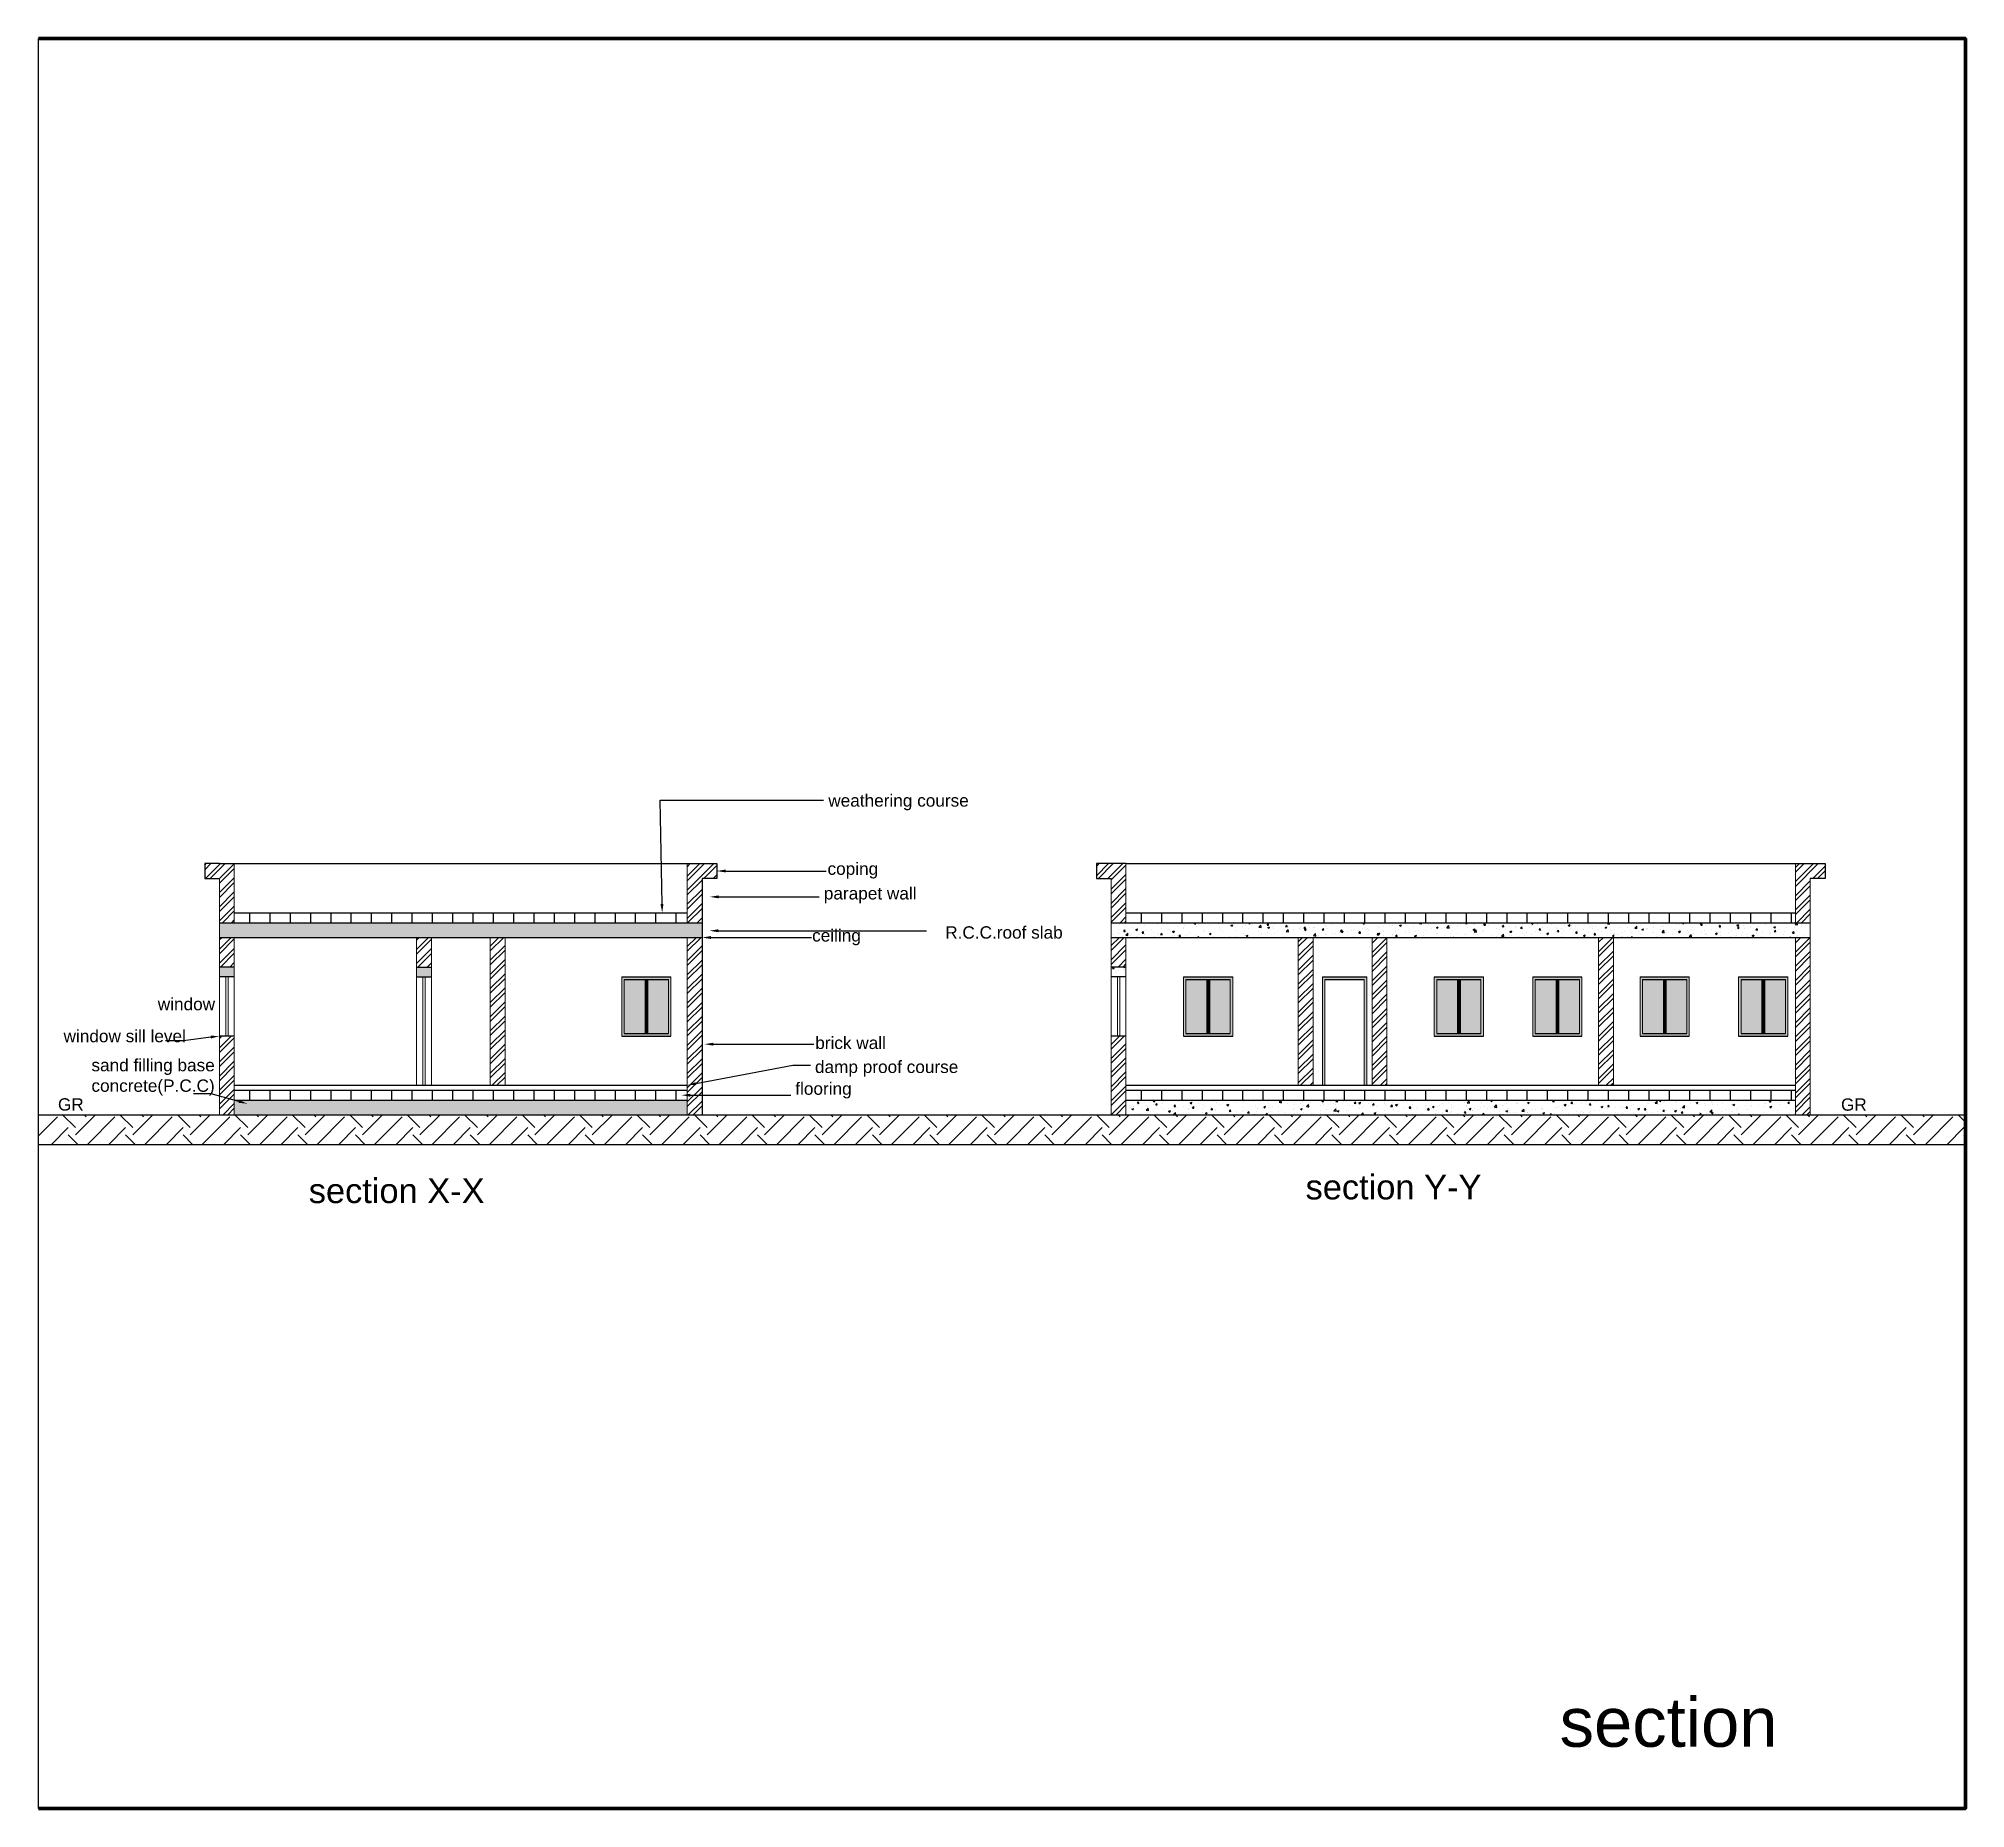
# Model space of a CAD drawing. Header units: inches. Extents: x -59 to 212, y 9 to 737.
# Drawn here: x -58.92 to -19.78, y 417.68 to 453.61 of the extents above; entities that cross this region are included whole.
import ezdxf
from ezdxf import colors
from ezdxf.entities.mleader import LeaderData, LeaderLine
from ezdxf.math import Vec2, Vec3

# ---------------------------------------------------------------- set-up
doc = ezdxf.new("R2010")
doc.units = ezdxf.units.IN
doc.header["$MEASUREMENT"] = 0
doc.styles.get("Standard").update_dxf_attribs({"font": 'arial.ttf'})
pattern_1 = [(45, (-183.73884, 399.4157), (-0.14318912, 0.14318912), []), (45, (-183.64338, 399.4157), (-0.14318912, 0.14318912), [])]

msp = doc.modelspace()

# ---------------------------------------------------------------- texts
at = {"lineweight": 0, "attachment_point": 1}
for s, width, insert, char_height in [('weathering course', 6, (-42.87612, 438.26878), 0.25), ('coping', 6, (-42.89152, 436.88418), 0.25), ('parapet wall', 6, (-42.96678, 436.38403), 0.25), ('ceiling', 6, (-43.20379, 435.52979), 0.25), ('R.C.C.roof slab', 6, (-40.50139, 435.58974), 0.25), ('window', 1.1811259, (-56.4951, 434.13531), 0.25), ('window sill level', 6, (-58.40848, 433.48605), 0.25), ('brick wall', 6, (-43.14119, 433.3484), 0.25), ('sand filling base concrete(P.C.C)', 2.6012729, (-57.842, 432.89601), 0.25), ('damp proof course', 6, (-43.14662, 432.86123), 0.25), ('GR', 1.1811259, (-58.5224, 432.09795), 0.25), ('flooring', 6, (-43.54649, 432.41889), 0.25), ('GR', 1.1811259, (-22.30688, 432.09568), 0.25), ('section Y-Y', 6, (-33.18152, 430.54504), 0.5), ('section X-X', 6, (-53.42826, 430.46975), 0.5)]:
    msp.add_mtext_dynamic_manual_height_columns(s, width=width, gutter_width=1, heights=[0], dxfattribs=dict(at, insert=insert, char_height=char_height))
at = {"color": 5, "lineweight": 0, "insert": (-28.02158, 419.93144), "char_height": 1, "width": 25.7543897, "attachment_point": 1}
msp.add_mtext('section', dxfattribs=at)

# ---------------------------------------------------------------- hatches: boundary and pattern name
h = msp.add_hatch()
h.set_pattern_fill('ANSI32', color=32, scale=0.54)
h.set_pattern_definition(pattern_1)
h.paths.add_polyline_path([(-54.94072, 436.86207), (-55.24072, 436.86207), (-55.54072, 436.86207), (-55.54072, 436.56207), (-55.24072, 436.56207), (-55.24072, 435.66207), (-54.94072, 435.66207)])
h.paths.add_polyline_path([(-54.94072, 435.36207), (-55.24072, 435.36207), (-55.24072, 434.76207), (-54.94072, 434.76207)])
h.paths.add_polyline_path([(-54.94072, 433.36207), (-55.24072, 433.36207), (-55.24072, 431.76207), (-54.94072, 431.76207)])
h.paths.add_polyline_path([(-51.24072, 434.76207), (-50.93686, 434.76207), (-50.93694, 435.36207), (-51.24072, 435.36207)])
h.paths.add_polyline_path([(-49.74072, 432.36207), (-49.44072, 432.36207), (-49.44072, 435.36207), (-49.74072, 435.36207)])
h.paths.add_polyline_path([(-45.44072, 435.36207), (-45.74072, 435.36207), (-45.74072, 431.76207), (-45.44072, 431.76207)])
h.paths.add_polyline_path([(-45.44072, 436.56207), (-45.14072, 436.56207), (-45.14072, 436.86207), (-45.44072, 436.86207), (-45.74072, 436.86207), (-45.74072, 435.66207), (-45.44072, 435.66207)])
h = msp.add_hatch()
h.set_pattern_fill('ANSI32', color=32, scale=0.54)
h.set_pattern_definition(pattern_1)
h.paths.add_polyline_path([(-31.52984, 435.36207), (-31.82984, 435.36207), (-31.82984, 432.36207), (-31.52984, 432.36207)])
h.paths.add_polyline_path([(-33.02984, 435.36207), (-33.32984, 435.36207), (-33.32984, 432.36207), (-33.02984, 432.36207)])
h.paths.add_polyline_path([(-26.92984, 435.36207), (-27.22984, 435.36207), (-27.22984, 432.36207), (-26.92984, 432.36207)])
h.paths.add_polyline_path([(-22.92984, 435.36207), (-23.22984, 435.36207), (-23.22984, 431.76207), (-22.92984, 431.76207)])
h.paths.add_polyline_path([(-22.92984, 436.56207), (-22.62984, 436.56207), (-22.62984, 436.86207), (-23.22984, 436.86207), (-23.22984, 435.66207), (-22.92984, 435.66207)])
h.paths.add_polyline_path([(-36.82984, 436.86207), (-37.42984, 436.86207), (-37.42984, 436.56207), (-37.12984, 436.56207), (-37.12984, 435.66207), (-36.82984, 435.66207)])
h.paths.add_polyline_path([(-36.82984, 435.36207), (-37.12984, 435.36207), (-37.12984, 434.76207), (-36.82984, 434.76207)])
h.paths.add_polyline_path([(-36.82984, 433.36207), (-37.12984, 433.36207), (-37.12984, 431.76207), (-36.82984, 431.76207)])
h = msp.add_hatch()
h.set_pattern_fill('AR-CONC', color=0, scale=0.052)
h.set_pattern_definition([(50, (-183.73884, 399.4157), (0.3729753, -0.0326311), [0.039, -0.429]), (355, (-183.73884, 399.4157), (-0.0721507, 0.3911399), [0.0312, -0.3432]), (100.45144, (-183.70776, 399.41297), (0.3008246, 0.3585088), [0.0331449, -0.3645939]), (46.1842, (-183.73884, 399.5197), (0.5549655, -0.08607), [0.0585, -0.6435]), (96.63564, (-183.6926, 399.5125), (0.4860242, 0.5065417), [0.0497174, -0.5468912]), (351.18416, (-183.73884, 399.5197), (0.4860242, 0.5065417), [0.0468, -0.5148]), (21, (-183.68684, 399.4937), (0.3103917, -0.2093618), [0.039, -0.429]), (326, (-183.68684, 399.4937), (0.126524, 0.377078), [0.0312, -0.3432]), (71.45144, (-183.66098, 399.47624), (0.4369156, 0.1677162), [0.0331449, -0.3645939]), (37.5, (-183.73884, 399.41569), (0.00632312, 0.1731048), [0, -0.33904, 0, -0.3484, 0, -0.3445]), (7.5, (-183.73884, 399.41569), (0.13679616, 0.2050941), [0, -0.19864, 0, -0.33124, 0, -0.1313]), (327.5, (-183.8548, 399.41569), (0.27758767, -0.01172853), [0, -0.13, 0, -0.4056, 0, -0.5382]), (317.5, (-183.9068, 399.4157), (0.3032568, 0.0520546), [0, -0.169, 0, -0.26936, 0, -0.3822])])
h.paths.add_polyline_path([(-45.44072, 435.66207), (-55.24072, 435.66207), (-55.24072, 435.36207), (-45.44072, 435.36207)])
h.paths.add_polyline_path([(-45.74072, 432.06207), (-51.24072, 432.06207), (-51.24072, 431.76207), (-45.74072, 431.76207)])
h.paths.add_polyline_path([(-51.24072, 432.06207), (-54.94072, 432.06207), (-54.94072, 431.76207), (-51.24072, 431.76207)])
h.paths.add_polyline_path([(-50.93686, 434.76207), (-51.24072, 434.76207), (-51.24072, 434.56207), (-50.93683, 434.56207)])
h.paths.add_polyline_path([(-54.94072, 434.76207), (-55.24072, 434.76207), (-55.24072, 434.56207), (-54.94072, 434.56207)])
h = msp.add_hatch()
h.set_pattern_fill('ANSI31', color=0, scale=3.3, angle=45)
h.set_pattern_definition([(90, (-183.73884, 399.4157), (-0.4125, 8e-17), [])])
h.paths.add_polyline_path([(-45.74072, 432.26207), (-51.24072, 432.26207), (-51.24072, 432.06207), (-45.74072, 432.06207)])
h.paths.add_polyline_path([(-51.24072, 432.26207), (-54.94072, 432.26207), (-54.94072, 432.06207), (-51.24072, 432.06207)])
h.paths.add_polyline_path([(-45.74072, 435.86207), (-54.94072, 435.86207), (-54.94072, 435.66207), (-45.74072, 435.66207)])
h = msp.add_hatch()
h.set_pattern_fill('ANSI31', color=0, scale=3.3, angle=45)
h.set_pattern_definition([(90, (-165.62796, 399.4157), (-0.4125, 8e-17), [])])
h.paths.add_polyline_path([(-23.22984, 432.26207), (-33.12984, 432.26207), (-33.12984, 432.06207), (-23.22984, 432.06207)])
h.paths.add_polyline_path([(-33.12984, 432.26207), (-36.82984, 432.26207), (-36.82984, 432.06207), (-33.12984, 432.06207)])
h.paths.add_polyline_path([(-23.22984, 435.86207), (-36.82984, 435.86207), (-36.82984, 435.66207), (-23.22984, 435.66207)])
h = msp.add_hatch(color=32)
h.dxf.hatch_style = 1
h.paths.add_polyline_path([(-46.07176, 434.56207), (-47.07176, 434.56207), (-47.07176, 433.36207), (-46.07176, 433.36207)])
h.paths.add_polyline_path([(-47.02176, 434.51207), (-47.02176, 433.41207), (-46.12176, 433.41207), (-46.12176, 434.51207)], flags=16)
h = msp.add_hatch(color=256)
h.dxf.hatch_style = 1
h.set_gradient(color1=(173, 221, 247), color2=(122, 175, 223))
h.paths.add_polyline_path([(-46.59676, 434.51207), (-47.02176, 434.51207), (-47.02176, 433.41207), (-46.59676, 433.41207)])
h.paths.add_polyline_path([(-46.12176, 434.51207), (-46.54676, 434.51207), (-46.54676, 433.41207), (-46.12176, 433.41207)])
h = msp.add_hatch(color=32)
h.dxf.hatch_style = 1
h.paths.add_polyline_path([(-46.54676, 434.51207), (-46.57176, 434.51207), (-46.57176, 433.41207), (-46.54676, 433.41207)])
h.paths.add_polyline_path([(-46.57176, 434.51207), (-46.59676, 434.51207), (-46.59676, 433.41207), (-46.57176, 433.41207)])
h = msp.add_hatch(color=32)
h.dxf.hatch_style = 1
h.paths.add_polyline_path([(-34.66067, 434.56207), (-35.66067, 434.56207), (-35.66067, 433.36207), (-34.66067, 433.36207)])
h.paths.add_polyline_path([(-35.61067, 434.51207), (-35.61067, 433.41207), (-34.71067, 433.41207), (-34.71067, 434.51207)], flags=16)
h = msp.add_hatch(color=256)
h.dxf.hatch_style = 1
h.set_gradient(color1=(173, 221, 247), color2=(122, 175, 223))
h.paths.add_polyline_path([(-35.18567, 434.51207), (-35.61067, 434.51207), (-35.61067, 433.41207), (-35.18567, 433.41207)])
h.paths.add_polyline_path([(-34.71067, 434.51207), (-35.13567, 434.51207), (-35.13567, 433.41207), (-34.71067, 433.41207)])
h = msp.add_hatch(color=32)
h.dxf.hatch_style = 1
h.paths.add_polyline_path([(-35.13567, 434.51207), (-35.16067, 434.51207), (-35.16067, 433.41207), (-35.13567, 433.41207)])
h.paths.add_polyline_path([(-35.16067, 434.51207), (-35.18567, 434.51207), (-35.18567, 433.41207), (-35.16067, 433.41207)])
h = msp.add_hatch(color=32)
h.dxf.hatch_style = 1
h.paths.add_polyline_path([(-31.94024, 434.56207), (-32.84024, 434.56207), (-32.84024, 432.36207), (-32.79024, 432.36207), (-32.79024, 434.51207), (-31.99024, 434.51207), (-31.99024, 432.36207), (-31.94024, 432.36207)])
h = msp.add_hatch(color=32)
h.dxf.hatch_style = 1
h.paths.add_polyline_path([(-29.56869, 434.56207), (-30.56869, 434.56207), (-30.56869, 433.36207), (-29.56869, 433.36207)])
h.paths.add_polyline_path([(-30.51869, 434.51207), (-30.51869, 433.41207), (-29.61869, 433.41207), (-29.61869, 434.51207)], flags=16)
h = msp.add_hatch(color=256)
h.dxf.hatch_style = 1
h.set_gradient(color1=(173, 221, 247), color2=(122, 175, 223))
h.paths.add_polyline_path([(-30.09369, 434.51207), (-30.51869, 434.51207), (-30.51869, 433.41207), (-30.09369, 433.41207)])
h.paths.add_polyline_path([(-29.61869, 434.51207), (-30.04369, 434.51207), (-30.04369, 433.41207), (-29.61869, 433.41207)])
h = msp.add_hatch(color=32)
h.dxf.hatch_style = 1
h.paths.add_polyline_path([(-30.04369, 434.51207), (-30.06869, 434.51207), (-30.06869, 433.41207), (-30.04369, 433.41207)])
h.paths.add_polyline_path([(-30.06869, 434.51207), (-30.09369, 434.51207), (-30.09369, 433.41207), (-30.06869, 433.41207)])
h = msp.add_hatch(color=32)
h.dxf.hatch_style = 1
h.paths.add_polyline_path([(-27.56869, 434.56207), (-28.56869, 434.56207), (-28.56869, 433.36207), (-27.56869, 433.36207)])
h.paths.add_polyline_path([(-28.51869, 434.51207), (-28.51869, 433.41207), (-27.61869, 433.41207), (-27.61869, 434.51207)], flags=16)
h = msp.add_hatch(color=256)
h.dxf.hatch_style = 1
h.set_gradient(color1=(173, 221, 247), color2=(122, 175, 223))
h.paths.add_polyline_path([(-28.09369, 434.51207), (-28.51869, 434.51207), (-28.51869, 433.41207), (-28.09369, 433.41207)])
h.paths.add_polyline_path([(-27.61869, 434.51207), (-28.04369, 434.51207), (-28.04369, 433.41207), (-27.61869, 433.41207)])
h = msp.add_hatch(color=32)
h.dxf.hatch_style = 1
h.paths.add_polyline_path([(-28.04369, 434.51207), (-28.06869, 434.51207), (-28.06869, 433.41207), (-28.04369, 433.41207)])
h.paths.add_polyline_path([(-28.06869, 434.51207), (-28.09369, 434.51207), (-28.09369, 433.41207), (-28.06869, 433.41207)])
h = msp.add_hatch(color=32)
h.dxf.hatch_style = 1
h.paths.add_polyline_path([(-25.38724, 434.56207), (-26.38724, 434.56207), (-26.38724, 433.36207), (-25.38724, 433.36207)])
h.paths.add_polyline_path([(-26.33724, 434.51207), (-26.33724, 433.41207), (-25.43724, 433.41207), (-25.43724, 434.51207)], flags=16)
h = msp.add_hatch(color=256)
h.dxf.hatch_style = 1
h.set_gradient(color1=(173, 221, 247), color2=(122, 175, 223))
h.paths.add_polyline_path([(-25.91224, 434.51207), (-26.33724, 434.51207), (-26.33724, 433.41207), (-25.91224, 433.41207)])
h.paths.add_polyline_path([(-25.43724, 434.51207), (-25.86224, 434.51207), (-25.86224, 433.41207), (-25.43724, 433.41207)])
h = msp.add_hatch(color=32)
h.dxf.hatch_style = 1
h.paths.add_polyline_path([(-25.86224, 434.51207), (-25.88724, 434.51207), (-25.88724, 433.41207), (-25.86224, 433.41207)])
h.paths.add_polyline_path([(-25.88724, 434.51207), (-25.91224, 434.51207), (-25.91224, 433.41207), (-25.88724, 433.41207)])
h = msp.add_hatch(color=32)
h.dxf.hatch_style = 1
h.paths.add_polyline_path([(-23.38724, 434.56207), (-24.38724, 434.56207), (-24.38724, 433.36207), (-23.38724, 433.36207)])
h.paths.add_polyline_path([(-24.33724, 434.51207), (-24.33724, 433.41207), (-23.43724, 433.41207), (-23.43724, 434.51207)], flags=16)
h = msp.add_hatch(color=256)
h.dxf.hatch_style = 1
h.set_gradient(color1=(173, 221, 247), color2=(122, 175, 223))
h.paths.add_polyline_path([(-23.91224, 434.51207), (-24.33724, 434.51207), (-24.33724, 433.41207), (-23.91224, 433.41207)])
h.paths.add_polyline_path([(-23.43724, 434.51207), (-23.86224, 434.51207), (-23.86224, 433.41207), (-23.43724, 433.41207)])
h = msp.add_hatch(color=32)
h.dxf.hatch_style = 1
h.paths.add_polyline_path([(-23.86224, 434.51207), (-23.88724, 434.51207), (-23.88724, 433.41207), (-23.86224, 433.41207)])
h.paths.add_polyline_path([(-23.88724, 434.51207), (-23.91224, 434.51207), (-23.91224, 433.41207), (-23.88724, 433.41207)])
h = msp.add_hatch()
h.set_pattern_fill('EARTH', color=0, scale=3.3, angle=45)
h.set_pattern_definition([(45, (-183.73884, 399.4157), (1e-16, 1.166726), [0.825, -0.825]), (45, (-183.9576, 399.63445), (1e-16, 1.166726), [0.825, -0.825]), (45, (-184.1764, 399.8532), (1e-16, 1.166726), [0.825, -0.825]), (135, (-184.1764, 399.99905), (-1.166726, 1e-16), [0.825, -0.825]), (135, (-183.9576, 400.2178), (-1.166726, 1e-16), [0.825, -0.825]), (135, (-183.73884, 400.4366), (-1.166726, 1e-16), [0.825, -0.825])])
h.paths.add_polyline_path([(-19.77863, 431.76207), (-58.91673, 431.76207), (-58.91673, 431.16207), (-19.77863, 431.16207)])

# ---------------------------------------------------------------- linework, layer by layer
at = {"color": 5}
msp.add_line((-58.91673, 417.67992), (-58.91673, 453.6127), dxfattribs=at)
at = {"color": 32}
for p, q in [((-55.24072, 436.86207), (-55.54072, 436.86207)), ((-55.54072, 436.86207), (-55.54072, 436.56207)), ((-55.24072, 436.86207), (-54.94072, 436.86207)), ((-45.74072, 436.86207), (-45.44072, 436.86207)), ((-45.44072, 436.86207), (-45.14072, 436.86207)), ((-45.14072, 436.86207), (-45.14072, 436.56207)), ((-36.82984, 436.86207), (-37.42984, 436.86207)), ((-37.42984, 436.86207), (-37.42984, 436.56207)), ((-23.22984, 436.86207), (-22.62984, 436.86207)), ((-22.62984, 436.86207), (-22.62984, 436.56207)), ((-55.54072, 436.56207), (-55.24072, 436.56207)), ((-45.14072, 436.56207), (-45.44072, 436.56207)), ((-45.44072, 436.56207), (-45.44072, 431.76207)), ((-37.42984, 436.56207), (-37.12984, 436.56207)), ((-22.62984, 436.56207), (-22.92984, 436.56207))]:
    msp.add_line(p, q, dxfattribs=at)
at = {"color": 32, "lineweight": 0}
for p, q in [((-54.94072, 436.86207), (-54.94072, 435.66207)), ((-45.74072, 435.66207), (-45.74072, 436.86207)), ((-36.82984, 436.86207), (-36.82984, 435.66207)), ((-23.22984, 435.66207), (-23.22984, 436.86207)), ((-55.24072, 436.56207), (-55.24072, 431.76207)), ((-37.12984, 436.56207), (-37.12984, 431.76207)), ((-22.92984, 431.76207), (-22.92984, 436.56207)), ((-54.94072, 435.36207), (-54.94072, 431.76207)), ((-49.74072, 435.36207), (-49.74072, 432.36207)), ((-49.44072, 435.36207), (-49.44072, 432.36207)), ((-45.74072, 431.76207), (-45.74072, 435.36207)), ((-36.82984, 435.36207), (-36.82984, 431.76207)), ((-33.32984, 435.36207), (-33.32984, 432.36207)), ((-33.02984, 435.36207), (-33.02984, 432.36207)), ((-31.82984, 435.36207), (-31.82984, 432.36207)), ((-31.52984, 435.36207), (-31.52984, 432.36207)), ((-27.22984, 435.36207), (-27.22984, 432.36207)), ((-26.92984, 435.36207), (-26.92984, 432.36207)), ((-23.22984, 431.76207), (-23.22984, 435.36207)), ((-55.11572, 434.56207), (-55.11572, 433.36207)), ((-55.06572, 434.56207), (-55.06572, 433.36207)), ((-37.00484, 434.56207), (-37.00484, 433.36207)), ((-36.95484, 434.56207), (-36.95484, 433.36207))]:
    msp.add_line(p, q, dxfattribs=at)
for p, q in [((-54.94072, 436.86207), (-45.14072, 436.86207)), ((-36.82984, 436.86207), (-23.22984, 436.86207)), ((-55.24072, 435.66207), (-45.44072, 435.66207)), ((-54.94072, 435.86207), (-45.74072, 435.86207)), ((-37.12984, 435.66207), (-22.92984, 435.66207)), ((-36.82984, 435.86207), (-23.22984, 435.86207)), ((-55.24072, 435.36207), (-45.44072, 435.36207)), ((-37.12984, 435.36207), (-22.92984, 435.36207)), ((-54.94072, 434.76207), (-55.24072, 434.76207)), ((-54.94072, 434.56207), (-55.24072, 434.56207)), ((-51.24072, 434.76207), (-50.93683, 434.76207)), ((-51.24072, 434.56207), (-50.93683, 434.56207)), ((-46.59676, 434.51207), (-46.59676, 433.41207)), ((-46.57176, 434.51207), (-46.57176, 433.41207)), ((-46.54676, 434.51207), (-46.54676, 433.41207)), ((-36.82984, 434.76207), (-37.12984, 434.76207)), ((-36.82984, 434.56207), (-37.12984, 434.56207)), ((-35.18567, 434.51207), (-35.18567, 433.41207)), ((-35.16067, 434.51207), (-35.16067, 433.41207)), ((-35.13567, 434.51207), (-35.13567, 433.41207)), ((-30.09369, 434.51207), (-30.09369, 433.41207)), ((-30.06869, 434.51207), (-30.06869, 433.41207)), ((-30.04369, 434.51207), (-30.04369, 433.41207)), ((-28.09369, 434.51207), (-28.09369, 433.41207)), ((-28.06869, 434.51207), (-28.06869, 433.41207)), ((-28.04369, 434.51207), (-28.04369, 433.41207)), ((-25.91224, 434.51207), (-25.91224, 433.41207)), ((-25.88724, 434.51207), (-25.88724, 433.41207)), ((-25.86224, 434.51207), (-25.86224, 433.41207)), ((-23.91224, 434.51207), (-23.91224, 433.41207)), ((-23.88724, 434.51207), (-23.88724, 433.41207)), ((-23.86224, 434.51207), (-23.86224, 433.41207)), ((-54.94072, 433.36207), (-55.24072, 433.36207)), ((-36.82984, 433.36207), (-37.12984, 433.36207)), ((-54.94072, 432.36207), (-45.74072, 432.36207)), ((-54.94072, 432.26207), (-45.74072, 432.26207)), ((-36.82984, 432.36207), (-23.22984, 432.36207)), ((-36.82984, 432.26207), (-23.22984, 432.26207)), ((-58.91673, 431.76207), (-19.77863, 431.76207)), ((-54.94072, 432.06207), (-45.74072, 432.06207)), ((-36.82984, 432.06207), (-23.22984, 432.06207)), ((-58.91673, 431.16207), (-19.77863, 431.16207))]:
    msp.add_line(p, q)
at = {"color": 0, "linetype": 'Continuous'}
for p, q in [((-36.95152, 435.62597), (-36.95152, 435.62597)), ((-36.82134, 435.64311), (-36.82134, 435.64311)), ((-36.18955, 435.64244), (-36.18955, 435.64244)), ((-35.64709, 435.61062), (-35.64709, 435.61062)), ((-35.45015, 435.63655), (-35.45015, 435.63655)), ((-35.44612, 435.64844), (-35.41059, 435.66207)), ((-35.44612, 435.64844), (-35.42025, 435.63099)), ((-35.42025, 435.63099), (-35.40982, 435.66207)), ((-35.36329, 435.62707), (-35.36329, 435.62707)), ((-35.23575, 435.65046), (-35.23575, 435.65046)), ((-35.13349, 435.61151), (-35.13349, 435.61151)), ((-34.95816, 435.63874), (-34.95816, 435.63874)), ((-34.86341, 435.6505), (-34.86341, 435.6505)), ((-34.69881, 435.60679), (-34.6624, 435.62077)), ((-34.68385, 435.65763), (-34.6376, 435.65045)), ((-34.68382, 435.65766), (-34.67959, 435.66207)), ((-34.68057, 435.62701), (-34.68057, 435.62701)), ((-34.67294, 435.58934), (-34.6624, 435.62077)), ((-34.6376, 435.65045), (-34.63896, 435.66207)), ((-34.63218, 435.617), (-34.63218, 435.617)), ((-34.40298, 435.61528), (-34.40298, 435.61528)), ((-34.33593, 435.64774), (-34.32391, 435.66207)), ((-34.33593, 435.64774), (-34.30485, 435.64502)), ((-34.30485, 435.64502), (-34.308, 435.66207)), ((-34.12885, 435.57159), (-34.08835, 435.6138)), ((-34.08264, 435.56438), (-34.08838, 435.61377)), ((-33.96296, 435.61511), (-33.93789, 435.64499)), ((-33.96296, 435.61511), (-33.93188, 435.61239)), ((-33.94749, 435.64729), (-33.94749, 435.64729)), ((-33.93188, 435.61239), (-33.93789, 435.64498)), ((-33.80302, 435.6229), (-33.80302, 435.6229)), ((-33.58998, 435.58248), (-33.56491, 435.61235)), ((-33.5589, 435.57976), (-33.56491, 435.61235)), ((-33.54037, 435.65619), (-33.54037, 435.65619)), ((-33.22056, 435.64324), (-33.22056, 435.64324)), ((-32.77324, 435.6148), (-32.77324, 435.6148)), ((-32.64306, 435.63194), (-32.64306, 435.63194)), ((-32.47689, 435.63096), (-32.47689, 435.63096)), ((-32.44612, 435.65786), (-32.44612, 435.65786)), ((-32.01997, 435.64957), (-31.9874, 435.66207)), ((-32.01997, 435.64957), (-31.99411, 435.63212)), ((-31.99411, 435.63212), (-31.98406, 435.66207)), ((-31.42249, 435.6453), (-31.42249, 435.6453)), ((-31.27266, 435.60792), (-31.23625, 435.6219)), ((-31.27266, 435.60792), (-31.2468, 435.59048)), ((-31.27187, 435.62537), (-31.27187, 435.62537)), ((-31.2468, 435.59048), (-31.23626, 435.6219)), ((-31.15384, 435.63665), (-31.15384, 435.63665)), ((-30.86803, 435.64775), (-30.82179, 435.64057)), ((-30.868, 435.64778), (-30.85429, 435.66207)), ((-30.82179, 435.64057), (-30.82429, 435.66207)), ((-30.69137, 435.63524), (-30.69137, 435.63524)), ((-30.58125, 435.65728), (-30.58125, 435.65728)), ((-30.30366, 435.64555), (-30.30366, 435.64555)), ((-30.09036, 435.61143), (-30.09036, 435.61143)), ((-30.02607, 435.63382), (-30.02607, 435.63382)), ((-29.93238, 435.64731), (-29.91999, 435.66207)), ((-29.93238, 435.64731), (-29.9013, 435.64459)), ((-29.9013, 435.64459), (-29.90453, 435.66207)), ((-29.82338, 435.64804), (-29.82338, 435.64804)), ((-29.76921, 435.63612), (-29.76921, 435.63612)), ((-29.74848, 435.62209), (-29.74848, 435.62209)), ((-29.63904, 435.65326), (-29.63904, 435.65326)), ((-29.58301, 435.60942), (-29.58301, 435.60942)), ((-29.5594, 435.61468), (-29.53434, 435.64455)), ((-29.5594, 435.61468), (-29.52832, 435.61196)), ((-29.52832, 435.61196), (-29.53434, 435.64455)), ((-29.4709, 435.61036), (-29.4709, 435.61036)), ((-29.27975, 435.66148), (-29.27975, 435.66148)), ((-29.18643, 435.58205), (-29.16136, 435.61192)), ((-29.15535, 435.57932), (-29.16136, 435.61192)), ((-29.02536, 435.65676), (-29.02536, 435.65676)), ((-28.76732, 435.61712), (-28.76732, 435.61712)), ((-28.74777, 435.64503), (-28.74777, 435.64503)), ((-28.59383, 435.6507), (-28.56421, 435.66207)), ((-28.59383, 435.6507), (-28.56796, 435.63326)), ((-28.56796, 435.63326), (-28.55829, 435.66207)), ((-28.49724, 435.6561), (-28.49724, 435.6561)), ((-28.47019, 435.6333), (-28.47019, 435.6333)), ((-28.46479, 435.62076), (-28.46479, 435.62076)), ((-28.26785, 435.64669), (-28.26785, 435.64669)), ((-28.1926, 435.62157), (-28.1926, 435.62157)), ((-27.91501, 435.60984), (-27.91501, 435.60984)), ((-27.84652, 435.60906), (-27.81011, 435.62303)), ((-27.84652, 435.60906), (-27.82065, 435.59161)), ((-27.82065, 435.59161), (-27.81011, 435.62303)), ((-27.78494, 435.61149), (-27.78494, 435.61149)), ((-27.43685, 435.6285), (-27.43685, 435.6285)), ((-27.1742, 435.66179), (-27.1742, 435.66179)), ((-27.09359, 435.6142), (-27.09359, 435.6142)), ((-27.05222, 435.63787), (-27.00597, 435.63069)), ((-27.05219, 435.6379), (-27.02899, 435.66207)), ((-27.00597, 435.6307), (-27.00962, 435.66207)), ((-26.76519, 435.65744), (-26.76519, 435.65744)), ((-26.75057, 435.65348), (-26.75057, 435.65348)), ((-26.11071, 435.63657), (-26.11071, 435.63657)), ((-25.6422, 435.62766), (-25.6422, 435.62766)), ((-25.59094, 435.62494), (-25.59094, 435.62494)), ((-25.52883, 435.64687), (-25.51608, 435.66207)), ((-25.52883, 435.64687), (-25.49775, 435.64416)), ((-25.49775, 435.64415), (-25.50105, 435.66207)), ((-25.46076, 435.64208), (-25.46076, 435.64208)), ((-25.16768, 435.65184), (-25.14102, 435.66207)), ((-25.16768, 435.65184), (-25.14182, 435.63439)), ((-25.15585, 435.61424), (-25.13078, 435.64412)), ((-25.15585, 435.61424), (-25.12477, 435.61152)), ((-25.14182, 435.63439), (-25.13253, 435.66207)), ((-25.12477, 435.61152), (-25.13078, 435.64412)), ((-25.05033, 435.60897), (-25.05033, 435.60897)), ((-24.78767, 435.64226), (-24.78767, 435.64226)), ((-24.78288, 435.58161), (-24.75781, 435.61149)), ((-24.7518, 435.57889), (-24.75781, 435.61149)), ((-24.42037, 435.61019), (-24.38396, 435.62417)), ((-24.42037, 435.61019), (-24.39451, 435.59274)), ((-24.39451, 435.59274), (-24.38397, 435.62417)), ((-24.28651, 435.60959), (-24.28651, 435.60959)), ((-24.08957, 435.63552), (-24.08957, 435.63552)), ((-23.84413, 435.62973), (-23.84413, 435.62973)), ((-23.72419, 435.61703), (-23.72419, 435.61703)), ((-23.4572, 435.65364), (-23.4572, 435.65364)), ((-23.2364, 435.62799), (-23.19016, 435.62081)), ((-23.23637, 435.62802), (-23.2037, 435.66207)), ((-23.19016, 435.62082), (-23.19496, 435.66207)), ((-23.11302, 435.61966), (-23.11302, 435.61966)), ((-37.08831, 435.42088), (-37.08831, 435.42088)), ((-37.04792, 435.36207), (-37.03085, 435.36862)), ((-37.03305, 435.36207), (-37.03085, 435.36862)), ((-37.00253, 435.45512), (-37.00253, 435.45512)), ((-36.98927, 435.53355), (-36.98927, 435.53355)), ((-36.95813, 435.43802), (-36.95813, 435.43802)), ((-36.89289, 435.38527), (-36.89289, 435.38527)), ((-36.87957, 435.36679), (-36.87957, 435.36679)), ((-36.87461, 435.48502), (-36.84954, 435.5149)), ((-36.87461, 435.48502), (-36.84353, 435.4823)), ((-36.84353, 435.4823), (-36.84954, 435.51489)), ((-36.83477, 435.4093), (-36.78852, 435.40212)), ((-36.83474, 435.40933), (-36.79424, 435.45154)), ((-36.78852, 435.40212), (-36.79427, 435.45151)), ((-36.76119, 435.46394), (-36.76119, 435.46394)), ((-36.73294, 435.39373), (-36.73294, 435.39373)), ((-36.72662, 435.56684), (-36.72662, 435.56684)), ((-36.72495, 435.44339), (-36.72495, 435.44339)), ((-36.63034, 435.52236), (-36.59393, 435.53634)), ((-36.63034, 435.52236), (-36.60447, 435.50492)), ((-36.61531, 435.37354), (-36.61531, 435.37354)), ((-36.60447, 435.50492), (-36.59393, 435.53634)), ((-36.57632, 435.41885), (-36.57632, 435.41885)), ((-36.50163, 435.45239), (-36.47657, 435.48226)), ((-36.50163, 435.45239), (-36.47055, 435.44967)), ((-36.47055, 435.44967), (-36.47657, 435.48226)), ((-36.46286, 435.43272), (-36.46286, 435.43272)), ((-36.45654, 435.60582), (-36.45654, 435.60582)), ((-36.44736, 435.43166), (-36.44736, 435.43166)), ((-36.43279, 435.50718), (-36.43279, 435.50718)), ((-36.30261, 435.52432), (-36.30261, 435.52432)), ((-36.27306, 435.4709), (-36.27306, 435.4709)), ((-36.24253, 435.36207), (-36.23927, 435.36547)), ((-36.23891, 435.36207), (-36.2393, 435.36544)), ((-36.19587, 435.46933), (-36.19587, 435.46933)), ((-36.16977, 435.41993), (-36.16977, 435.41993)), ((-36.12866, 435.41976), (-36.10359, 435.44963)), ((-36.12866, 435.41976), (-36.09758, 435.41704)), ((-36.10567, 435.55025), (-36.10567, 435.55025)), ((-36.09758, 435.41704), (-36.10359, 435.44963)), ((-35.9698, 435.52296), (-35.9698, 435.52296)), ((-35.93322, 435.50262), (-35.93322, 435.50262)), ((-35.91406, 435.38839), (-35.91406, 435.38839)), ((-35.89218, 435.4082), (-35.89218, 435.4082)), ((-35.88303, 435.48072), (-35.84662, 435.4947)), ((-35.88303, 435.48072), (-35.85717, 435.46327)), ((-35.85717, 435.46327), (-35.84662, 435.4947)), ((-35.8452, 435.40878), (-35.8452, 435.40878)), ((-35.78388, 435.40552), (-35.78388, 435.40552)), ((-35.77726, 435.59348), (-35.77726, 435.59348)), ((-35.75568, 435.38713), (-35.73061, 435.417)), ((-35.75568, 435.38713), (-35.7246, 435.38441)), ((-35.7246, 435.38441), (-35.73062, 435.417)), ((-35.66946, 435.3685), (-35.66946, 435.3685)), ((-35.66655, 435.57501), (-35.66655, 435.57501)), ((-35.66314, 435.54161), (-35.66314, 435.54161)), ((-35.6146, 435.39647), (-35.6146, 435.39647)), ((-35.58694, 435.43145), (-35.58694, 435.43145)), ((-35.54195, 435.46084), (-35.54195, 435.46084)), ((-35.40247, 435.40512), (-35.40247, 435.40512)), ((-35.39615, 435.57822), (-35.39615, 435.57822)), ((-35.37635, 435.36207), (-35.35764, 435.38437)), ((-35.35353, 435.36207), (-35.35764, 435.38437)), ((-35.33701, 435.38475), (-35.33701, 435.38475)), ((-35.25854, 435.47469), (-35.25854, 435.47469)), ((-35.23869, 435.51289), (-35.23869, 435.51289)), ((-35.13982, 435.43841), (-35.13982, 435.43841)), ((-35.13572, 435.43907), (-35.09932, 435.45305)), ((-35.13572, 435.43907), (-35.10986, 435.42163)), ((-35.12836, 435.49183), (-35.12836, 435.49183)), ((-35.10986, 435.42163), (-35.09932, 435.45305)), ((-35.05942, 435.37302), (-35.05942, 435.37302)), ((-34.93543, 435.56495), (-34.93543, 435.56495)), ((-34.93142, 435.51775), (-34.93142, 435.51775)), ((-34.86974, 435.4774), (-34.86974, 435.4774)), ((-34.73684, 435.38297), (-34.73684, 435.38297)), ((-34.69881, 435.60679), (-34.67294, 435.58934)), ((-34.60963, 435.37303), (-34.60963, 435.37303)), ((-34.60301, 435.56099), (-34.60301, 435.56099)), ((-34.60275, 435.51401), (-34.60275, 435.51401)), ((-34.47284, 435.57813), (-34.47284, 435.57813)), ((-34.43358, 435.43502), (-34.43358, 435.43502)), ((-34.41269, 435.39896), (-34.41269, 435.39896)), ((-34.38842, 435.39743), (-34.35201, 435.4114)), ((-34.38842, 435.39743), (-34.36255, 435.37998)), ((-34.36255, 435.37998), (-34.35201, 435.4114)), ((-34.34642, 435.37419), (-34.34642, 435.37419)), ((-34.34009, 435.5473), (-34.34009, 435.5473)), ((-34.2759, 435.60405), (-34.2759, 435.60405)), ((-34.13033, 435.48708), (-34.13033, 435.48708)), ((-34.12889, 435.57156), (-34.08264, 435.56438)), ((-34.12539, 435.60355), (-34.12539, 435.60355)), ((-34.08429, 435.4422), (-34.08429, 435.4422)), ((-34.07633, 435.41318), (-34.07633, 435.41318)), ((-34.07001, 435.58629), (-34.07001, 435.58629)), ((-33.95411, 435.45933), (-33.95411, 435.45933)), ((-33.9515, 435.56514), (-33.91509, 435.57912)), ((-33.9515, 435.56514), (-33.92564, 435.5477)), ((-33.92564, 435.5477), (-33.91509, 435.57912)), ((-33.84781, 435.59182), (-33.84781, 435.59182)), ((-33.82707, 435.53913), (-33.82707, 435.53913)), ((-33.80935, 435.4498), (-33.80935, 435.4498)), ((-33.75717, 435.48526), (-33.75717, 435.48526)), ((-33.62473, 435.36207), (-33.6047, 435.36976)), ((-33.60728, 435.36207), (-33.6047, 435.36976)), ((-33.58998, 435.58248), (-33.5589, 435.57976)), ((-33.57392, 435.48549), (-33.52767, 435.47831)), ((-33.57389, 435.48552), (-33.53339, 435.52773)), ((-33.57022, 435.58009), (-33.57022, 435.58009)), ((-33.54669, 435.48308), (-33.54669, 435.48308)), ((-33.52767, 435.47831), (-33.53342, 435.5277)), ((-33.52381, 435.59119), (-33.52381, 435.59119)), ((-33.42876, 435.5285), (-33.42876, 435.5285)), ((-33.29859, 435.54564), (-33.29859, 435.54564)), ((-33.29263, 435.56836), (-33.29263, 435.56836)), ((-33.27661, 435.52207), (-33.27661, 435.52207)), ((-33.23844, 435.36647), (-33.23844, 435.36647)), ((-33.21701, 435.54985), (-33.19194, 435.57972)), ((-33.21701, 435.54985), (-33.18593, 435.54713)), ((-33.20419, 435.5235), (-33.16778, 435.53747)), ((-33.20419, 435.5235), (-33.17833, 435.50605)), ((-33.18593, 435.54713), (-33.19194, 435.57972)), ((-33.17833, 435.50605), (-33.16779, 435.53747)), ((-33.10165, 435.57156), (-33.10165, 435.57156)), ((-33.01895, 435.39942), (-32.97271, 435.39224)), ((-33.01892, 435.39945), (-32.97842, 435.44166)), ((-33.01595, 435.38558), (-33.01595, 435.38558)), ((-33.01504, 435.55664), (-33.01504, 435.55664)), ((-33.00962, 435.55869), (-33.00962, 435.55869)), ((-32.97271, 435.39224), (-32.97845, 435.44163)), ((-32.93877, 435.38503), (-32.93877, 435.38503)), ((-32.91004, 435.4097), (-32.91004, 435.4097)), ((-32.84403, 435.51722), (-32.81896, 435.54709)), ((-32.84403, 435.51722), (-32.81295, 435.5145)), ((-32.81295, 435.5145), (-32.81896, 435.54709)), ((-32.77986, 435.42684), (-32.77986, 435.42684)), ((-32.75329, 435.41887), (-32.75329, 435.41887)), ((-32.74697, 435.59198), (-32.74697, 435.59198)), ((-32.73746, 435.54491), (-32.73746, 435.54491)), ((-32.63551, 435.43709), (-32.63551, 435.43709)), ((-32.58292, 435.45277), (-32.58292, 435.45277)), ((-32.48321, 435.45786), (-32.48321, 435.45786)), ((-32.47106, 435.48459), (-32.44599, 435.51446)), ((-32.47106, 435.48459), (-32.43998, 435.48187)), ((-32.45987, 435.53318), (-32.45987, 435.53318)), ((-32.45689, 435.48185), (-32.42048, 435.49583)), ((-32.45689, 435.48185), (-32.43102, 435.46441)), ((-32.43998, 435.48186), (-32.44599, 435.51446)), ((-32.43102, 435.46441), (-32.42048, 435.49583)), ((-32.33226, 435.48914), (-32.33226, 435.48914)), ((-32.25451, 435.49601), (-32.25451, 435.49601)), ((-32.21622, 435.49447), (-32.21622, 435.49447)), ((-32.20766, 435.37496), (-32.20766, 435.37496)), ((-32.18228, 435.52145), (-32.18228, 435.52145)), ((-32.12434, 435.51314), (-32.12434, 435.51314)), ((-32.09808, 435.45195), (-32.07301, 435.48183)), ((-32.09808, 435.45195), (-32.067, 435.44924)), ((-32.067, 435.44923), (-32.07301, 435.48183)), ((-32.029, 435.54119), (-32.029, 435.54119)), ((-31.95357, 435.52776), (-31.95357, 435.52776)), ((-31.92739, 435.53907), (-31.92739, 435.53907)), ((-31.90469, 435.50972), (-31.90469, 435.50972)), ((-31.9044, 435.42702), (-31.9044, 435.42702)), ((-31.73578, 435.37721), (-31.73578, 435.37721)), ((-31.72574, 435.59325), (-31.72574, 435.59325)), ((-31.72511, 435.41932), (-31.70004, 435.4492)), ((-31.72511, 435.41932), (-31.69402, 435.4166)), ((-31.70958, 435.44021), (-31.67317, 435.45418)), ((-31.70958, 435.44021), (-31.68371, 435.42276)), ((-31.69403, 435.4166), (-31.70004, 435.4492)), ((-31.68981, 435.39364), (-31.68981, 435.39364)), ((-31.68372, 435.42276), (-31.67317, 435.45418)), ((-31.68349, 435.56675), (-31.68349, 435.56675)), ((-31.62711, 435.49799), (-31.62711, 435.49799)), ((-31.60561, 435.39435), (-31.60561, 435.39435)), ((-31.60114, 435.47907), (-31.60114, 435.47907)), ((-31.59899, 435.58231), (-31.59899, 435.58231)), ((-31.46881, 435.59945), (-31.46881, 435.59945)), ((-31.42282, 435.43026), (-31.42282, 435.43026)), ((-31.4165, 435.60336), (-31.4165, 435.60336)), ((-31.40867, 435.42028), (-31.40867, 435.42028)), ((-31.35213, 435.38669), (-31.32706, 435.41657)), ((-31.35213, 435.38669), (-31.32105, 435.38397)), ((-31.34952, 435.48626), (-31.34952, 435.48626)), ((-31.32105, 435.38397), (-31.32706, 435.41657)), ((-31.29789, 435.53113), (-31.29789, 435.53113)), ((-31.16017, 435.46355), (-31.16017, 435.46355)), ((-31.08026, 435.46351), (-31.08026, 435.46351)), ((-31.07193, 435.47454), (-31.07193, 435.47454)), ((-30.99463, 435.58318), (-30.99463, 435.58318)), ((-30.97243, 435.36207), (-30.95409, 435.38394)), ((-30.96227, 435.39856), (-30.92586, 435.41254)), ((-30.96227, 435.39856), (-30.93641, 435.38111)), ((-30.95005, 435.36207), (-30.95409, 435.38394)), ((-30.95008, 435.48065), (-30.95008, 435.48065)), ((-30.93641, 435.38111), (-30.92586, 435.41254)), ((-30.89009, 435.50254), (-30.89009, 435.50254)), ((-30.79604, 435.40121), (-30.79604, 435.40121)), ((-30.79434, 435.46281), (-30.79434, 435.46281)), ((-30.75314, 435.50658), (-30.75314, 435.50658)), ((-30.62942, 435.36604), (-30.62942, 435.36604)), ((-30.6231, 435.53915), (-30.6231, 435.53915)), ((-30.52536, 435.56628), (-30.48895, 435.58025)), ((-30.52536, 435.56628), (-30.49949, 435.54883)), ((-30.51676, 435.45108), (-30.51676, 435.45108)), ((-30.49949, 435.54883), (-30.48895, 435.58025)), ((-30.49278, 435.45326), (-30.49278, 435.45326)), ((-30.42474, 435.54982), (-30.42474, 435.54982)), ((-30.36677, 435.39933), (-30.36677, 435.39933)), ((-30.36044, 435.57244), (-30.36044, 435.57244)), ((-30.31307, 435.56168), (-30.26682, 435.5545)), ((-30.31304, 435.56171), (-30.27254, 435.60392)), ((-30.29456, 435.56695), (-30.29456, 435.56695)), ((-30.26682, 435.5545), (-30.27257, 435.60389)), ((-30.23917, 435.43935), (-30.23917, 435.43935)), ((-30.23442, 435.38779), (-30.23442, 435.38779)), ((-30.20153, 435.36207), (-30.17856, 435.37089)), ((-30.18952, 435.50532), (-30.18952, 435.50532)), ((-30.18152, 435.36207), (-30.17856, 435.37089)), ((-30.09762, 435.59288), (-30.09762, 435.59288)), ((-30.09669, 435.43832), (-30.09669, 435.43832)), ((-29.96158, 435.42762), (-29.96158, 435.42762)), ((-29.90601, 435.43102), (-29.90601, 435.43102)), ((-29.88627, 435.55737), (-29.88627, 435.55737)), ((-29.8297, 435.47493), (-29.8297, 435.47493)), ((-29.77805, 435.52463), (-29.74164, 435.53861)), ((-29.77805, 435.52463), (-29.75218, 435.50719)), ((-29.77583, 435.44816), (-29.77583, 435.44816)), ((-29.7581, 435.47561), (-29.71186, 435.46843)), ((-29.75807, 435.47564), (-29.71757, 435.51785)), ((-29.75218, 435.50718), (-29.74164, 435.53861)), ((-29.71186, 435.46843), (-29.7176, 435.51782)), ((-29.68399, 435.41589), (-29.68399, 435.41589)), ((-29.57889, 435.47409), (-29.57889, 435.47409)), ((-29.56704, 435.50822), (-29.56704, 435.50822)), ((-29.4064, 435.40416), (-29.4064, 435.40416)), ((-29.30329, 435.37411), (-29.30329, 435.37411)), ((-29.29696, 435.54721), (-29.29696, 435.54721)), ((-29.25049, 435.51732), (-29.25049, 435.51732)), ((-29.20314, 435.38954), (-29.15689, 435.38236)), ((-29.20311, 435.38957), (-29.1626, 435.43178)), ((-29.19331, 435.59864), (-29.19331, 435.59864)), ((-29.18643, 435.58205), (-29.15535, 435.57933)), ((-29.15689, 435.38236), (-29.16264, 435.43175)), ((-29.12882, 435.39244), (-29.12882, 435.39244)), ((-29.12031, 435.53446), (-29.12031, 435.53446)), ((-29.0363, 435.41072), (-29.0363, 435.41072)), ((-29.03074, 435.48299), (-28.99433, 435.49696)), ((-29.03074, 435.48299), (-29.00488, 435.46554)), ((-29.02998, 435.58383), (-29.02998, 435.58383)), ((-29.00488, 435.46554), (-28.99433, 435.49696)), ((-28.99796, 435.40327), (-28.99796, 435.40327)), ((-28.92337, 435.56039), (-28.92337, 435.56039)), ((-28.91572, 435.58691), (-28.91572, 435.58691)), ((-28.85123, 435.38071), (-28.85123, 435.38071)), ((-28.81345, 435.54941), (-28.78839, 435.57929)), ((-28.81345, 435.54941), (-28.78237, 435.5467)), ((-28.78237, 435.54669), (-28.78839, 435.57929)), ((-28.77364, 435.44401), (-28.77364, 435.44401)), ((-28.73176, 435.39853), (-28.73176, 435.39853)), ((-28.69471, 435.45532), (-28.69471, 435.45532)), ((-28.63813, 435.57518), (-28.63813, 435.57518)), ((-28.60158, 435.41567), (-28.60158, 435.41567)), ((-28.59496, 435.60363), (-28.59496, 435.60363)), ((-28.57364, 435.36898), (-28.57364, 435.36898)), ((-28.50356, 435.483), (-28.50356, 435.483)), ((-28.44048, 435.51678), (-28.41541, 435.54666)), ((-28.44048, 435.51678), (-28.4094, 435.51406)), ((-28.4094, 435.51406), (-28.41541, 435.54666)), ((-28.40464, 435.4416), (-28.40464, 435.4416)), ((-28.39145, 435.50738), (-28.39145, 435.50738)), ((-28.36055, 435.56345), (-28.36055, 435.56345)), ((-28.28344, 435.44134), (-28.24703, 435.45532)), ((-28.28344, 435.44134), (-28.25757, 435.42389)), ((-28.26685, 435.3932), (-28.26685, 435.3932)), ((-28.25757, 435.42389), (-28.24703, 435.45532)), ((-28.23657, 435.51961), (-28.23657, 435.51961)), ((-28.08819, 435.55943), (-28.08819, 435.55943)), ((-28.08296, 435.55172), (-28.08296, 435.55172)), ((-28.07624, 435.48483), (-28.07624, 435.48483)), ((-28.0675, 435.48415), (-28.04244, 435.51403)), ((-28.0675, 435.48415), (-28.03642, 435.48143)), ((-28.03642, 435.48143), (-28.04244, 435.51403)), ((-27.98024, 435.3798), (-27.98024, 435.3798)), ((-27.97392, 435.5529), (-27.97392, 435.5529)), ((-27.96359, 435.44526), (-27.96359, 435.44526)), ((-27.94606, 435.50197), (-27.94606, 435.50197)), ((-27.80537, 435.53999), (-27.80537, 435.53999)), ((-27.74912, 435.5279), (-27.74912, 435.5279)), ((-27.71016, 435.41878), (-27.71016, 435.41878)), ((-27.70384, 435.59189), (-27.70384, 435.59189)), ((-27.69453, 435.45152), (-27.66946, 435.4814)), ((-27.69453, 435.45152), (-27.66345, 435.4488)), ((-27.66345, 435.4488), (-27.66946, 435.4814)), ((-27.66034, 435.49731), (-27.66034, 435.49731)), ((-27.63742, 435.59811), (-27.63742, 435.59811)), ((-27.55751, 435.36604), (-27.55751, 435.36604)), ((-27.53613, 435.3997), (-27.49972, 435.41367)), ((-27.53613, 435.3997), (-27.51026, 435.38225)), ((-27.52778, 435.52826), (-27.52778, 435.52826)), ((-27.51026, 435.38225), (-27.49972, 435.41367)), ((-27.44317, 435.4554), (-27.44317, 435.4554)), ((-27.42733, 435.38318), (-27.42733, 435.38318)), ((-27.42071, 435.57113), (-27.42071, 435.57113)), ((-27.35984, 435.58639), (-27.35984, 435.58639)), ((-27.35708, 435.54937), (-27.35708, 435.54937)), ((-27.32155, 435.41889), (-27.29648, 435.44877)), ((-27.32155, 435.41889), (-27.29047, 435.41617)), ((-27.29047, 435.41617), (-27.29649, 435.44876)), ((-27.29054, 435.58827), (-27.29054, 435.58827)), ((-27.2502, 435.51654), (-27.2502, 435.51654)), ((-27.23039, 435.40911), (-27.23039, 435.40911)), ((-27.18052, 435.48869), (-27.18052, 435.48869)), ((-27.15849, 435.36739), (-27.15849, 435.36739)), ((-27.09921, 435.56741), (-27.0628, 435.58139)), ((-27.09921, 435.56741), (-27.07335, 435.54996)), ((-27.08225, 435.57466), (-27.08225, 435.57466)), ((-27.07335, 435.54996), (-27.0628, 435.58139)), ((-27.05382, 435.60142), (-27.05382, 435.60142)), ((-26.97261, 435.50481), (-26.97261, 435.50481)), ((-26.94858, 435.38626), (-26.92351, 435.41613)), ((-26.94858, 435.38626), (-26.9175, 435.38354)), ((-26.9175, 435.38354), (-26.92351, 435.41613)), ((-26.91044, 435.52768), (-26.91044, 435.52768)), ((-26.90198, 435.45234), (-26.90198, 435.45234)), ((-26.85523, 435.41944), (-26.85523, 435.41944)), ((-26.80466, 435.56293), (-26.80466, 435.56293)), ((-26.77834, 435.36207), (-26.75241, 435.37203)), ((-26.77181, 435.46948), (-26.77181, 435.46948)), ((-26.75575, 435.36207), (-26.75241, 435.37203)), ((-26.69502, 435.49308), (-26.69502, 435.49308)), ((-26.64977, 435.39118), (-26.64977, 435.39118)), ((-26.64345, 435.56429), (-26.64345, 435.56429)), ((-26.57487, 435.49541), (-26.57487, 435.49541)), ((-26.56852, 435.36207), (-26.55053, 435.3835)), ((-26.55197, 435.4715), (-26.55197, 435.4715)), ((-26.54658, 435.36207), (-26.55053, 435.3835)), ((-26.52707, 435.5512), (-26.52707, 435.5512)), ((-26.49725, 435.5518), (-26.45101, 435.54462)), ((-26.49722, 435.55183), (-26.45672, 435.59404)), ((-26.45101, 435.54463), (-26.45675, 435.59401)), ((-26.41743, 435.48135), (-26.41743, 435.48135)), ((-26.38712, 435.42447), (-26.38712, 435.42447)), ((-26.38079, 435.59758), (-26.38079, 435.59758)), ((-26.3519, 435.52577), (-26.3155, 435.53974)), ((-26.3519, 435.52577), (-26.32604, 435.50832)), ((-26.32604, 435.50832), (-26.3155, 435.53974)), ((-26.24949, 435.53947), (-26.24949, 435.53947)), ((-26.24872, 435.52355), (-26.24872, 435.52355)), ((-26.24646, 435.53864), (-26.24646, 435.53864)), ((-26.13984, 435.46962), (-26.13984, 435.46962)), ((-26.11704, 435.46346), (-26.11704, 435.46346)), ((-26.11628, 435.55578), (-26.11628, 435.55578)), ((-26.05614, 435.37661), (-26.05614, 435.37661)), ((-25.9719, 435.52774), (-25.9719, 435.52774)), ((-25.94546, 435.57561), (-25.94546, 435.57561)), ((-25.94229, 435.46573), (-25.89604, 435.45855)), ((-25.94225, 435.46576), (-25.90175, 435.50797)), ((-25.91934, 435.58171), (-25.91934, 435.58171)), ((-25.89604, 435.45855), (-25.90179, 435.50794)), ((-25.86226, 435.45789), (-25.86226, 435.45789)), ((-25.85005, 435.50007), (-25.85005, 435.50007)), ((-25.72773, 435.41985), (-25.72773, 435.41985)), ((-25.69431, 435.51601), (-25.69431, 435.51601)), ((-25.6046, 435.48412), (-25.56819, 435.4981)), ((-25.6046, 435.48412), (-25.57873, 435.46667)), ((-25.59756, 435.43699), (-25.59756, 435.43699)), ((-25.58739, 435.53336), (-25.58739, 435.53336)), ((-25.58467, 435.44617), (-25.58467, 435.44617)), ((-25.57873, 435.46667), (-25.56819, 435.4981)), ((-25.41672, 435.50429), (-25.41672, 435.50429)), ((-25.40062, 435.46292), (-25.40062, 435.46292)), ((-25.38732, 435.37966), (-25.34108, 435.37248)), ((-25.38729, 435.37969), (-25.34679, 435.4219)), ((-25.36042, 435.36945), (-25.36042, 435.36945)), ((-25.34108, 435.37248), (-25.34682, 435.42187)), ((-25.32364, 435.39925), (-25.32364, 435.39925)), ((-25.31731, 435.57235), (-25.31731, 435.57235)), ((-25.30708, 435.43444), (-25.30708, 435.43444)), ((-25.13913, 435.49256), (-25.13913, 435.49256)), ((-25.07221, 435.50615), (-25.07221, 435.50615)), ((-25.05716, 435.42151), (-25.05716, 435.42151)), ((-25.05665, 435.43586), (-25.05665, 435.43586)), ((-25.02949, 435.42271), (-25.02949, 435.42271)), ((-24.94203, 435.52329), (-24.94203, 435.52329)), ((-24.86155, 435.48083), (-24.86155, 435.48083)), ((-24.85729, 435.44247), (-24.82088, 435.45645)), ((-24.85729, 435.44247), (-24.83142, 435.42503)), ((-24.83143, 435.42503), (-24.82088, 435.45645)), ((-24.79399, 435.46915), (-24.79399, 435.46915)), ((-24.78288, 435.58161), (-24.7518, 435.57889)), ((-24.7539, 435.47356), (-24.7539, 435.47356)), ((-24.75191, 435.41098), (-24.75191, 435.41098)), ((-24.74509, 435.54922), (-24.74509, 435.54922)), ((-24.58396, 435.4691), (-24.58396, 435.4691)), ((-24.55348, 435.38736), (-24.55348, 435.38736)), ((-24.52391, 435.50814), (-24.52391, 435.50814)), ((-24.47432, 435.39925), (-24.47432, 435.39925)), ((-24.45065, 435.52562), (-24.45065, 435.52562)), ((-24.42331, 435.4045), (-24.42331, 435.4045)), ((-24.41669, 435.59245), (-24.41669, 435.59245)), ((-24.4099, 435.54898), (-24.38483, 435.57886)), ((-24.4099, 435.54898), (-24.37882, 435.54626)), ((-24.37882, 435.54626), (-24.38483, 435.57886)), ((-24.32605, 435.41144), (-24.32605, 435.41144)), ((-24.30637, 435.45737), (-24.30637, 435.45737)), ((-24.26325, 435.37165), (-24.26325, 435.37165)), ((-24.25693, 435.54475), (-24.25693, 435.54475)), ((-24.22637, 435.43042), (-24.22637, 435.43042)), ((-24.19673, 435.38752), (-24.19673, 435.38752)), ((-24.14739, 435.57767), (-24.14739, 435.57767)), ((-24.10998, 435.40083), (-24.07357, 435.41481)), ((-24.10998, 435.40083), (-24.08412, 435.38338)), ((-24.08412, 435.38338), (-24.07357, 435.4148)), ((-24.03693, 435.51635), (-24.01186, 435.54623)), ((-24.03693, 435.51635), (-24.00584, 435.51363)), ((-24.02878, 435.44564), (-24.02878, 435.44564)), ((-24.02279, 435.4635), (-24.02279, 435.4635)), ((-24.00585, 435.51363), (-24.01186, 435.54622)), ((-24.00059, 435.40494), (-24.00059, 435.40494)), ((-23.99427, 435.57804), (-23.99427, 435.57804)), ((-23.91914, 435.37579), (-23.91914, 435.37579)), ((-23.89796, 435.47366), (-23.89796, 435.47366)), ((-23.76778, 435.4908), (-23.76778, 435.4908)), ((-23.7512, 435.43391), (-23.7512, 435.43391)), ((-23.73051, 435.44392), (-23.73051, 435.44392)), ((-23.71953, 435.51555), (-23.71953, 435.51555)), ((-23.67307, 435.56855), (-23.63666, 435.58252)), ((-23.67307, 435.56855), (-23.6472, 435.5511)), ((-23.66395, 435.48372), (-23.63888, 435.51359)), ((-23.66395, 435.48372), (-23.63287, 435.481)), ((-23.6472, 435.5511), (-23.63666, 435.58252)), ((-23.64156, 435.36407), (-23.64156, 435.36407)), ((-23.63287, 435.481), (-23.63888, 435.51359)), ((-23.57084, 435.51673), (-23.57084, 435.51673)), ((-23.47361, 435.42219), (-23.47361, 435.42219)), ((-23.46352, 435.48054), (-23.46352, 435.48054)), ((-23.41628, 435.56761), (-23.41628, 435.56761)), ((-23.35515, 435.36207), (-23.32627, 435.37316)), ((-23.32999, 435.36207), (-23.32627, 435.37316)), ((-23.29098, 435.45109), (-23.26591, 435.48096)), ((-23.29098, 435.45109), (-23.25989, 435.44837)), ((-23.2599, 435.44837), (-23.26591, 435.48096)), ((-23.24906, 435.37201), (-23.24906, 435.37201)), ((-23.24244, 435.55996), (-23.24244, 435.55996)), ((-23.21768, 435.38563), (-23.21768, 435.38563)), ((-23.20087, 435.51383), (-23.20087, 435.51383)), ((-23.19602, 435.41046), (-23.19602, 435.41046)), ((-23.11226, 435.5771), (-23.11226, 435.5771)), ((-23.05211, 435.39793), (-23.05211, 435.39793)), ((-22.93711, 435.37971), (-22.93711, 435.37971)), ((-22.93079, 435.55282), (-22.93079, 435.55282)), ((-37.10328, 434.73537), (-37.08088, 434.76207)), ((-37.10328, 434.73537), (-37.0722, 434.73265)), ((-37.0722, 434.73265), (-37.07763, 434.76207)), ((-37.03312, 434.64903), (-37.03312, 434.64903)), ((-37.02089, 434.66802), (-37.02089, 434.66802)), ((-36.97997, 434.6868), (-36.97997, 434.6868)), ((-36.88111, 434.70832), (-36.88111, 434.70832)), ((-36.87429, 434.76207), (-36.85752, 434.75076)), ((-36.85752, 434.75076), (-36.85373, 434.76207)), ((-36.8498, 434.70394), (-36.8498, 434.70394)), ((-36.76264, 431.96026), (-36.76264, 431.96026)), ((-36.73823, 431.91236), (-36.73823, 431.91236)), ((-36.71136, 431.87765), (-36.67495, 431.89163)), ((-36.71136, 431.87765), (-36.68549, 431.86021)), ((-36.68549, 431.86021), (-36.67495, 431.89163)), ((-36.66876, 431.9402), (-36.66876, 431.9402)), ((-36.59823, 431.99739), (-36.57316, 432.02727)), ((-36.59823, 431.99739), (-36.56715, 431.99467)), ((-36.59565, 431.79752), (-36.59565, 431.79752)), ((-36.58932, 431.97062), (-36.58932, 431.97062)), ((-36.56715, 431.99467), (-36.57316, 432.02727)), ((-36.56405, 431.77828), (-36.56405, 431.77828)), ((-36.45938, 432.01231), (-36.45938, 432.01231)), ((-36.42112, 431.85362), (-36.37488, 431.84645)), ((-36.42109, 431.85366), (-36.38059, 431.89587)), ((-36.41644, 431.76764), (-36.41644, 431.76764)), ((-36.40982, 431.9556), (-36.40982, 431.9556)), ((-36.39118, 431.92847), (-36.39118, 431.92847)), ((-36.37488, 431.84645), (-36.38062, 431.89584)), ((-36.32866, 431.83413), (-36.32866, 431.83413)), ((-36.32233, 432.00724), (-36.32233, 432.00724)), ((-36.27964, 431.97273), (-36.27964, 431.97273)), ((-36.27444, 432.04537), (-36.23803, 432.05935)), ((-36.27444, 432.04537), (-36.24857, 432.02792)), ((-36.26079, 431.83034), (-36.26079, 431.83034)), ((-36.24858, 432.02792), (-36.23803, 432.05935)), ((-36.22525, 431.96476), (-36.20018, 431.99464)), ((-36.22525, 431.96476), (-36.19417, 431.96204)), ((-36.2195, 431.79357), (-36.2195, 431.79357)), ((-36.19417, 431.96204), (-36.20019, 431.99463)), ((-36.11359, 431.91674), (-36.11359, 431.91674)), ((-36.0827, 431.99866), (-36.0827, 431.99866)), ((-36.066, 431.86742), (-36.066, 431.86742)), ((-36.05968, 432.04053), (-36.05968, 432.04053)), ((-35.96405, 431.83601), (-35.92764, 431.84999)), ((-35.96405, 431.83601), (-35.93818, 431.81856)), ((-35.95753, 431.88239), (-35.95753, 431.88239)), ((-35.93818, 431.81856), (-35.92764, 431.84999)), ((-35.89109, 431.8368), (-35.89109, 431.8368)), ((-35.86616, 431.76755), (-35.83081, 431.76207)), ((-35.86613, 431.76759), (-35.82563, 431.8098)), ((-35.85228, 431.93213), (-35.82721, 431.962)), ((-35.85228, 431.93213), (-35.8212, 431.92941)), ((-35.836, 431.90501), (-35.836, 431.90501)), ((-35.8212, 431.92941), (-35.82721, 431.962)), ((-35.82011, 431.76207), (-35.82566, 431.80977)), ((-35.79592, 431.90641), (-35.79592, 431.90641)), ((-35.76092, 431.85394), (-35.76092, 431.85394)), ((-35.7543, 432.0419), (-35.7543, 432.0419)), ((-35.65428, 431.93445), (-35.65428, 431.93445)), ((-35.62412, 432.05904), (-35.62412, 432.05904)), ((-35.56398, 431.87987), (-35.56398, 431.87987)), ((-35.55841, 431.89328), (-35.55841, 431.89328)), ((-35.53526, 431.76992), (-35.53526, 431.76992)), ((-35.52893, 431.94302), (-35.52893, 431.94302)), ((-35.52713, 432.00373), (-35.49072, 432.0177)), ((-35.52713, 432.00373), (-35.50127, 431.98628)), ((-35.50127, 431.98628), (-35.49072, 432.0177)), ((-35.4793, 431.8995), (-35.45423, 431.92937)), ((-35.4793, 431.8995), (-35.44822, 431.89678)), ((-35.44822, 431.89678), (-35.45423, 431.92937)), ((-35.35102, 431.9865), (-35.35102, 431.9865)), ((-35.28083, 431.88155), (-35.28083, 431.88155)), ((-35.2726, 431.80321), (-35.2726, 431.80321)), ((-35.26628, 431.97631), (-35.26628, 431.97631)), ((-35.23557, 431.92311), (-35.23557, 431.92311)), ((-35.21674, 431.79436), (-35.18033, 431.80834)), ((-35.21674, 431.79436), (-35.19088, 431.77692)), ((-35.19088, 431.77692), (-35.18033, 431.80834)), ((-35.10633, 431.86687), (-35.08126, 431.89674)), ((-35.10633, 431.86687), (-35.07525, 431.86415)), ((-35.10539, 431.94024), (-35.10539, 431.94024)), ((-35.07525, 431.86415), (-35.08126, 431.89674)), ((-35.04776, 432.03856), (-35.04776, 432.03856)), ((-35.00324, 431.86983), (-35.00324, 431.86983)), ((-35.00252, 431.84219), (-35.00252, 431.84219)), ((-34.9962, 432.0153), (-34.9962, 432.0153)), ((-34.90845, 431.96617), (-34.90845, 431.96617)), ((-34.77983, 431.96208), (-34.74342, 431.97606)), ((-34.77983, 431.96208), (-34.75396, 431.94463)), ((-34.76598, 431.78035), (-34.76598, 431.78035)), ((-34.75396, 431.94463), (-34.74342, 431.97606)), ((-34.73553, 431.87881), (-34.73553, 431.87881)), ((-34.73335, 431.83424), (-34.70828, 431.86411)), ((-34.73335, 431.83424), (-34.70227, 431.83152)), ((-34.72921, 432.05191), (-34.72921, 432.05191)), ((-34.72565, 431.8581), (-34.72565, 431.8581)), ((-34.71684, 431.80431), (-34.71684, 431.80431)), ((-34.70227, 431.83151), (-34.70828, 431.86411)), ((-34.58667, 431.82145), (-34.58667, 431.82145)), ((-34.58005, 432.00941), (-34.58005, 432.00941)), ((-34.51255, 432.05257), (-34.51255, 432.05257)), ((-34.47288, 431.9121), (-34.47288, 431.9121)), ((-34.46272, 431.8324), (-34.46272, 431.8324)), ((-34.44987, 432.02654), (-34.44987, 432.02654)), ((-34.44806, 431.84637), (-34.44806, 431.84637)), ((-34.44507, 431.76207), (-34.43302, 431.76669)), ((-34.43458, 431.76207), (-34.43303, 431.76669)), ((-34.38973, 431.84738), (-34.38973, 431.84738)), ((-34.36038, 431.8016), (-34.33531, 431.83148)), ((-34.36038, 431.8016), (-34.3293, 431.79889)), ((-34.3293, 431.79888), (-34.33531, 431.83148)), ((-34.25293, 432.05247), (-34.25293, 432.05247)), ((-34.23497, 432.04084), (-34.23497, 432.04084)), ((-34.20912, 431.77798), (-34.20912, 431.77798)), ((-34.2028, 431.95109), (-34.2028, 431.95109)), ((-34.17048, 431.83464), (-34.17048, 431.83464)), ((-34.15946, 431.88445), (-34.15946, 431.88445)), ((-34.06132, 431.89061), (-34.06132, 431.89061)), ((-34.03486, 431.77028), (-34.03486, 431.77028)), ((-34.03252, 431.92043), (-33.99611, 431.93441)), ((-34.03252, 431.92043), (-34.00665, 431.90299)), ((-34.00665, 431.90299), (-33.99611, 431.93441)), ((-33.9874, 431.76897), (-33.96233, 431.79885)), ((-33.9874, 431.76897), (-33.95632, 431.76625)), ((-33.95632, 431.76625), (-33.96233, 431.79885)), ((-33.95738, 432.02911), (-33.95738, 432.02911)), ((-33.94213, 431.81459), (-33.94213, 431.81459)), ((-33.93581, 431.9877), (-33.93581, 431.9877)), ((-33.93114, 431.90775), (-33.93114, 431.90775)), ((-33.89289, 431.82291), (-33.89289, 431.82291)), ((-33.85621, 431.93651), (-33.85621, 431.93651)), ((-33.7342, 431.93368), (-33.7342, 431.93368)), ((-33.73161, 431.82233), (-33.73161, 431.82233)), ((-33.71524, 432.01588), (-33.66899, 432.00871)), ((-33.71521, 432.01592), (-33.6747, 432.05813)), ((-33.67979, 432.01738), (-33.67979, 432.01738)), ((-33.67948, 431.84788), (-33.67948, 431.84788)), ((-33.66899, 432.00871), (-33.67474, 432.0581)), ((-33.67315, 432.02099), (-33.67315, 432.02099)), ((-33.6153, 431.81118), (-33.6153, 431.81118)), ((-33.59284, 431.76207), (-33.58936, 431.76622)), ((-33.58859, 431.76207), (-33.58936, 431.76622)), ((-33.55295, 431.98856), (-33.55295, 431.98856)), ((-33.54259, 431.77182), (-33.54259, 431.77182)), ((-33.42835, 431.87439), (-33.42835, 431.87439)), ((-33.41242, 431.78896), (-33.41242, 431.78896)), ((-33.4094, 431.88687), (-33.4094, 431.88687)), ((-33.4058, 431.97692), (-33.4058, 431.97692)), ((-33.40307, 432.05998), (-33.40307, 432.05998)), ((-33.4022, 432.00565), (-33.4022, 432.00565)), ((-33.33771, 431.79945), (-33.33771, 431.79945)), ((-33.28521, 431.87879), (-33.2488, 431.89277)), ((-33.28521, 431.87879), (-33.25935, 431.86134)), ((-33.27562, 431.99405), (-33.27562, 431.99405)), ((-33.25935, 431.86134), (-33.2488, 431.89276)), ((-33.24969, 432.04062), (-33.24969, 432.04062)), ((-33.21547, 431.81489), (-33.21547, 431.81489)), ((-33.16027, 431.92981), (-33.12984, 431.92509)), ((-33.16024, 431.92985), (-33.12984, 431.96154)), ((-33.14241, 431.92349), (-33.14241, 431.92349)), ((-33.12984, 431.96154), (-33.11974, 431.97206)), ((-33.12984, 431.92509), (-33.11403, 431.92264)), ((-33.12509, 431.92644), (-33.12509, 431.92644)), ((-33.12462, 431.99393), (-33.12462, 431.99393)), ((-33.11403, 431.92264), (-33.11977, 431.97203)), ((-33.07868, 432.01998), (-33.07868, 432.01998)), ((-33.06012, 431.78773), (-33.06012, 431.78773)), ((-32.95667, 432.05205), (-32.95667, 432.05205)), ((-32.93893, 432.06207), (-32.90954, 432.0595)), ((-32.90955, 432.0595), (-32.91002, 432.06207)), ((-32.88707, 431.85812), (-32.88707, 431.85812)), ((-32.88608, 431.78367), (-32.88608, 431.78367)), ((-32.87975, 431.95677), (-32.87975, 431.95677)), ((-32.8483, 432.0465), (-32.81189, 432.06048)), ((-32.8483, 432.0465), (-32.82243, 432.02906)), ((-32.84703, 431.9822), (-32.84703, 431.9822)), ((-32.82243, 432.02906), (-32.81189, 432.06048)), ((-32.82184, 431.9785), (-32.82184, 431.9785)), ((-32.78254, 431.776), (-32.78254, 431.776)), ((-32.75689, 431.87526), (-32.75689, 431.87526)), ((-32.67908, 432.04032), (-32.67908, 432.04032)), ((-32.62324, 431.79652), (-32.62324, 431.79652)), ((-32.616, 431.82266), (-32.616, 431.82266)), ((-32.60967, 431.99576), (-32.60967, 431.99576)), ((-32.60531, 431.84374), (-32.55906, 431.83657)), ((-32.60528, 431.84378), (-32.56477, 431.88599)), ((-32.56944, 431.97047), (-32.56944, 431.97047)), ((-32.56765, 432.02959), (-32.54258, 432.05946)), ((-32.56765, 432.02959), (-32.53657, 432.02687)), ((-32.55906, 431.83657), (-32.56481, 431.88596)), ((-32.55995, 431.90119), (-32.55995, 431.90119)), ((-32.53657, 432.02687), (-32.54258, 432.05946)), ((-32.5379, 431.83714), (-32.50149, 431.85112)), ((-32.5379, 431.83714), (-32.51204, 431.8197)), ((-32.51858, 432.03055), (-32.51858, 432.03055)), ((-32.51204, 431.8197), (-32.5015, 431.85112)), ((-32.50495, 431.76427), (-32.50495, 431.76427)), ((-32.40149, 432.02859), (-32.40149, 432.02859)), ((-32.34901, 431.85927), (-32.34901, 431.85927)), ((-32.34269, 432.03238), (-32.34269, 432.03238)), ((-32.31999, 431.84858), (-32.31999, 431.84858)), ((-32.29185, 431.95874), (-32.29185, 431.95874)), ((-32.23154, 431.94442), (-32.23154, 431.94442)), ((-32.19468, 431.99696), (-32.16961, 432.02683)), ((-32.19468, 431.99696), (-32.16359, 431.99424)), ((-32.1636, 431.99424), (-32.16961, 432.02683)), ((-32.12391, 432.01686), (-32.12391, 432.01686)), ((-32.10137, 431.96156), (-32.10137, 431.96156)), ((-32.10099, 432.00486), (-32.06458, 432.01884)), ((-32.10099, 432.00486), (-32.07512, 431.98741)), ((-32.08635, 431.89256), (-32.08635, 431.89256)), ((-32.07512, 431.98741), (-32.06458, 432.01884)), ((-32.04612, 431.76207), (-32.00981, 431.79992)), ((-32.04122, 431.7824), (-32.04122, 431.7824)), ((-32.01673, 431.90063), (-32.01673, 431.90063)), ((-32.01427, 431.94701), (-32.01427, 431.94701)), ((-32.00544, 431.76207), (-32.00984, 431.79989)), ((-31.90443, 431.98749), (-31.90443, 431.98749)), ((-31.84632, 432.00513), (-31.84632, 432.00513)), ((-31.8217, 431.96433), (-31.79663, 431.9942)), ((-31.8217, 431.96433), (-31.79062, 431.96161)), ((-31.81627, 431.93155), (-31.81627, 431.93155)), ((-31.79062, 431.96161), (-31.79663, 431.9942)), ((-31.7906, 431.7955), (-31.75419, 431.80947)), ((-31.7906, 431.7955), (-31.76473, 431.77805)), ((-31.76473, 431.77805), (-31.75419, 431.80947)), ((-31.73668, 431.93528), (-31.73668, 431.93528)), ((-31.71347, 431.95269), (-31.71347, 431.95269)), ((-31.71282, 431.82563), (-31.71282, 431.82563)), ((-31.58264, 431.84277), (-31.58264, 431.84277)), ((-31.57602, 432.03073), (-31.57602, 432.03073)), ((-31.56873, 431.9934), (-31.56873, 431.9934)), ((-31.55561, 431.79506), (-31.55561, 431.79506)), ((-31.54929, 431.96816), (-31.54929, 431.96816)), ((-31.45909, 431.92355), (-31.45909, 431.92355)), ((-31.44873, 431.9317), (-31.42366, 431.96157)), ((-31.44873, 431.9317), (-31.41764, 431.92898)), ((-31.44584, 432.04786), (-31.44584, 432.04786)), ((-31.41764, 431.92897), (-31.42366, 431.96157)), ((-31.41022, 432.00474), (-31.41022, 432.00474)), ((-31.3857, 431.8687), (-31.3857, 431.8687)), ((-31.35368, 431.96321), (-31.31727, 431.97719)), ((-31.35368, 431.96321), (-31.32782, 431.94577)), ((-31.32782, 431.94577), (-31.31727, 431.97719)), ((-31.29295, 431.82835), (-31.29295, 431.82835)), ((-31.29114, 431.98167), (-31.29114, 431.98167)), ((-31.28663, 432.00145), (-31.28663, 432.00145)), ((-31.1815, 431.91183), (-31.1815, 431.91183)), ((-31.10696, 432.05679), (-31.10696, 432.05679)), ((-31.07575, 431.89906), (-31.05068, 431.92894)), ((-31.07575, 431.89906), (-31.04467, 431.89635)), ((-31.05729, 431.91193), (-31.05729, 431.91193)), ((-31.04467, 431.89634), (-31.05068, 431.92894)), ((-31.02287, 431.86733), (-31.02287, 431.86733)), ((-31.02188, 431.76207), (-31.00688, 431.76783)), ((-31.01655, 432.04044), (-31.01655, 432.04044)), ((-31.01356, 431.96995), (-31.01356, 431.96995)), ((-31.00881, 431.76207), (-31.00688, 431.76783)), ((-30.92712, 431.92907), (-30.92712, 431.92907)), ((-30.90392, 431.9001), (-30.90392, 431.9001)), ((-30.82517, 431.79858), (-30.82517, 431.79858)), ((-30.75588, 431.90395), (-30.75588, 431.90395)), ((-30.73597, 431.95822), (-30.73597, 431.95822)), ((-30.73018, 431.955), (-30.73018, 431.955)), ((-30.70277, 431.86643), (-30.67771, 431.89631)), ((-30.70277, 431.86643), (-30.67169, 431.86371)), ((-30.67169, 431.86371), (-30.67771, 431.89631)), ((-30.62633, 431.88837), (-30.62633, 431.88837)), ((-30.60637, 431.92157), (-30.56996, 431.93554)), ((-30.60637, 431.92157), (-30.58051, 431.90412)), ((-30.58051, 431.90412), (-30.56997, 431.93554)), ((-30.53857, 431.79314), (-30.53857, 431.79314)), ((-30.52191, 431.85064), (-30.52191, 431.85064)), ((-30.49955, 431.76413), (-30.49955, 431.76413)), ((-30.49323, 431.93724), (-30.49323, 431.93724)), ((-30.45838, 431.94649), (-30.45838, 431.94649)), ((-30.40839, 431.81028), (-30.40839, 431.81028)), ((-30.40177, 431.99823), (-30.40177, 431.99823)), ((-30.34874, 431.87664), (-30.34874, 431.87664)), ((-30.3298, 431.8338), (-30.30473, 431.86368)), ((-30.3298, 431.8338), (-30.29872, 431.83108)), ((-30.29872, 431.83108), (-30.30473, 431.86368)), ((-30.27159, 432.01537), (-30.27159, 432.01537)), ((-30.22947, 431.80312), (-30.22947, 431.80312)), ((-30.22315, 431.97623), (-30.22315, 431.97623)), ((-30.21866, 431.90269), (-30.21866, 431.90269)), ((-30.21145, 431.83621), (-30.21145, 431.83621)), ((-30.18079, 431.93476), (-30.18079, 431.93476)), ((-30.09406, 431.78852), (-30.09406, 431.78852)), ((-30.07465, 432.0413), (-30.07465, 432.0413)), ((-30.07115, 431.86491), (-30.07115, 431.86491)), ((-29.96248, 431.83973), (-29.96248, 431.83973)), ((-29.95682, 431.80117), (-29.93176, 431.83105)), ((-29.95682, 431.80117), (-29.92574, 431.79845)), ((-29.95616, 432.01284), (-29.95616, 432.01284)), ((-29.92574, 431.79845), (-29.93176, 431.83105)), ((-29.9154, 431.95475), (-29.9154, 431.95475)), ((-29.90321, 431.92303), (-29.90321, 431.92303)), ((-29.89942, 432.00601), (-29.85318, 431.99883)), ((-29.89939, 432.00604), (-29.85889, 432.04825)), ((-29.88304, 431.87944), (-29.88304, 431.87944)), ((-29.85907, 431.87992), (-29.82266, 431.8939)), ((-29.85907, 431.87992), (-29.8332, 431.86248)), ((-29.85318, 431.99883), (-29.85892, 432.04822)), ((-29.8332, 431.86248), (-29.82266, 431.8939)), ((-29.79356, 431.85318), (-29.79356, 431.85318)), ((-29.7908, 431.84057), (-29.7908, 431.84057)), ((-29.75287, 431.89658), (-29.75287, 431.89658)), ((-29.69983, 431.87302), (-29.69983, 431.87302)), ((-29.69351, 432.04613), (-29.69351, 432.04613)), ((-29.62562, 431.9113), (-29.62562, 431.9113)), ((-29.61214, 432.0068), (-29.61214, 432.0068)), ((-29.58385, 431.76854), (-29.55878, 431.79842)), ((-29.58385, 431.76854), (-29.55277, 431.76582)), ((-29.55277, 431.76582), (-29.55878, 431.79841)), ((-29.55593, 431.92251), (-29.55593, 431.92251)), ((-29.51598, 431.84145), (-29.51598, 431.84145)), ((-29.48754, 431.89263), (-29.48754, 431.89263)), ((-29.42975, 431.91201), (-29.42975, 431.91201)), ((-29.42215, 432.04764), (-29.38574, 432.06161)), ((-29.42215, 432.04764), (-29.39628, 432.03019)), ((-29.39629, 432.03019), (-29.38574, 432.06161)), ((-29.34803, 431.89958), (-29.34803, 431.89958)), ((-29.34446, 431.91993), (-29.29821, 431.91276)), ((-29.34442, 431.91997), (-29.30392, 431.96218)), ((-29.30889, 432.05886), (-29.30889, 432.05886)), ((-29.29821, 431.91276), (-29.30396, 431.96215)), ((-29.23839, 431.82973), (-29.23839, 431.82973)), ((-29.23414, 431.77779), (-29.23414, 431.77779)), ((-29.22752, 431.96574), (-29.22752, 431.96574)), ((-29.18892, 431.76207), (-29.1858, 431.76578)), ((-29.18512, 431.76207), (-29.18581, 431.76578)), ((-29.18429, 431.94468), (-29.18429, 431.94468)), ((-29.16908, 431.77552), (-29.16908, 431.77552)), ((-29.16276, 431.94862), (-29.16276, 431.94862)), ((-29.11176, 431.83828), (-29.07535, 431.85225)), ((-29.11176, 431.83828), (-29.08589, 431.82083)), ((-29.09734, 431.98288), (-29.09734, 431.98288)), ((-29.08589, 431.82083), (-29.07535, 431.85225)), ((-29.07044, 431.88785), (-29.07044, 431.88785)), ((-29.0372, 431.80371), (-29.0372, 431.80371)), ((-28.98569, 431.7627), (-28.98569, 431.7627)), ((-28.9608, 431.818), (-28.9608, 431.818)), ((-28.90643, 431.80881), (-28.90643, 431.80881)), ((-28.9004, 432.00881), (-28.9004, 432.00881)), ((-28.90011, 431.98191), (-28.90011, 431.98191)), ((-28.88103, 431.99674), (-28.88103, 431.99674)), ((-28.79285, 431.87612), (-28.79285, 431.87612)), ((-28.78949, 431.83386), (-28.74324, 431.82669)), ((-28.78946, 431.8339), (-28.74896, 431.87611)), ((-28.74325, 431.82669), (-28.74899, 431.87608)), ((-28.70879, 431.84695), (-28.70879, 431.84695)), ((-28.68321, 431.80627), (-28.68321, 431.80627)), ((-28.68244, 431.81476), (-28.68244, 431.81476)), ((-28.67484, 432.00599), (-28.63843, 432.01997)), ((-28.67484, 432.00599), (-28.64898, 431.98855)), ((-28.64898, 431.98855), (-28.63844, 432.01997)), ((-28.63635, 431.8478), (-28.63635, 431.8478)), ((-28.63002, 432.0209), (-28.63002, 432.0209)), ((-28.57862, 431.86409), (-28.57862, 431.86409)), ((-28.57777, 432.04879), (-28.57777, 432.04879)), ((-28.572, 432.05204), (-28.572, 432.05204)), ((-28.53707, 432.06179), (-28.53683, 432.06207)), ((-28.53707, 432.06179), (-28.50599, 432.05907)), ((-28.51527, 431.86439), (-28.51527, 431.86439)), ((-28.50599, 432.05907), (-28.50655, 432.06207)), ((-28.40563, 431.79454), (-28.40563, 431.79454)), ((-28.38167, 431.89002), (-28.38167, 431.89002)), ((-28.37918, 431.86681), (-28.37918, 431.86681)), ((-28.36936, 431.88441), (-28.36936, 431.88441)), ((-28.36445, 431.79663), (-28.32804, 431.81061)), ((-28.36445, 431.79663), (-28.33859, 431.77918)), ((-28.36304, 432.05752), (-28.36304, 432.05752)), ((-28.33859, 431.77918), (-28.32804, 431.81061)), ((-28.23768, 431.85266), (-28.23768, 431.85266)), ((-28.22083, 431.76207), (-28.19399, 431.79004)), ((-28.19078, 431.76207), (-28.19403, 431.79001)), ((-28.1641, 432.02916), (-28.13903, 432.05903)), ((-28.1641, 432.02916), (-28.13302, 432.02644)), ((-28.13302, 432.02643), (-28.13903, 432.05903)), ((-28.12804, 431.78281), (-28.12804, 431.78281)), ((-28.1067, 431.9177), (-28.1067, 431.9177)), ((-28.07592, 431.91887), (-28.07592, 431.91887)), ((-28.05327, 431.93325), (-28.05327, 431.93325)), ((-27.96009, 431.84093), (-27.96009, 431.84093)), ((-27.92754, 431.96435), (-27.89113, 431.97832)), ((-27.92754, 431.96435), (-27.90167, 431.9469)), ((-27.92309, 431.95039), (-27.92309, 431.95039)), ((-27.90167, 431.9469), (-27.89113, 431.97832)), ((-27.86295, 431.77122), (-27.86295, 431.77122)), ((-27.85045, 431.77108), (-27.85045, 431.77108)), ((-27.84295, 431.78358), (-27.84295, 431.78358)), ((-27.83662, 431.95669), (-27.83662, 431.95669)), ((-27.79112, 431.99652), (-27.76605, 432.0264)), ((-27.79112, 431.99652), (-27.76004, 431.99381)), ((-27.77267, 431.97092), (-27.77267, 431.97092)), ((-27.76004, 431.9938), (-27.76605, 432.0264)), ((-27.72615, 431.97632), (-27.72615, 431.97632)), ((-27.6825, 431.8292), (-27.6825, 431.8292)), ((-27.59869, 431.76207), (-27.58073, 431.76896)), ((-27.58305, 431.76207), (-27.58074, 431.76896)), ((-27.57596, 431.8202), (-27.57596, 431.8202)), ((-27.56964, 431.9933), (-27.56964, 431.9933)), ((-27.53454, 431.81446), (-27.53454, 431.81446)), ((-27.46941, 432.02298), (-27.46941, 432.02298)), ((-27.41815, 431.96389), (-27.39308, 431.99377)), ((-27.41815, 431.96389), (-27.38707, 431.96117)), ((-27.40492, 431.81748), (-27.40492, 431.81748)), ((-27.40436, 431.8316), (-27.40436, 431.8316)), ((-27.39775, 432.01955), (-27.39775, 432.01955)), ((-27.38707, 431.96117), (-27.39308, 431.99377)), ((-27.3133, 431.85349), (-27.3133, 431.85349)), ((-27.30698, 432.02659), (-27.30698, 432.02659)), ((-27.26757, 432.03669), (-27.26757, 432.03669)), ((-27.20742, 431.85752), (-27.20742, 431.85752)), ((-27.18762, 431.76477), (-27.18762, 431.76477)), ((-27.18023, 431.9227), (-27.14382, 431.93668)), ((-27.18023, 431.9227), (-27.15436, 431.90525)), ((-27.15436, 431.90525), (-27.14382, 431.93668)), ((-27.12733, 431.80575), (-27.12733, 431.80575)), ((-27.04517, 431.93126), (-27.0201, 431.96114)), ((-27.04517, 431.93126), (-27.01409, 431.92854)), ((-27.04322, 431.89247), (-27.04322, 431.89247)), ((-27.01409, 431.92854), (-27.0201, 431.96114)), ((-26.88437, 431.81682), (-26.88437, 431.81682)), ((-26.87902, 431.90076), (-26.87902, 431.90076)), ((-26.84974, 431.79402), (-26.84974, 431.79402)), ((-26.77624, 431.92909), (-26.77624, 431.92909)), ((-26.74884, 431.9179), (-26.74884, 431.9179)), ((-26.74848, 432.05974), (-26.74848, 432.05974)), ((-26.6722, 431.89863), (-26.64713, 431.92851)), ((-26.6722, 431.89863), (-26.64112, 431.89591)), ((-26.64112, 431.89591), (-26.64713, 431.92851)), ((-26.58111, 431.86888), (-26.58111, 431.86888)), ((-26.57215, 431.78229), (-26.57215, 431.78229)), ((-26.5519, 431.94382), (-26.5519, 431.94382)), ((-26.5199, 431.78927), (-26.5199, 431.78927)), ((-26.51358, 431.96238), (-26.51358, 431.96238)), ((-26.47089, 432.04801), (-26.47089, 432.04801)), ((-26.43292, 431.88106), (-26.39651, 431.89503)), ((-26.43292, 431.88106), (-26.40706, 431.86361)), ((-26.40706, 431.86361), (-26.39651, 431.89503)), ((-26.36029, 431.78197), (-26.36029, 431.78197)), ((-26.29922, 431.866), (-26.27415, 431.89588)), ((-26.29922, 431.866), (-26.26814, 431.86328)), ((-26.29457, 431.77056), (-26.29457, 431.77056)), ((-26.27785, 431.92093), (-26.27785, 431.92093)), ((-26.26814, 431.86328), (-26.27415, 431.89587)), ((-26.24982, 431.82826), (-26.24982, 431.82826)), ((-26.2435, 432.00137), (-26.2435, 432.00137)), ((-26.23011, 431.7991), (-26.23011, 431.7991)), ((-26.22349, 431.98706), (-26.22349, 431.98706)), ((-26.1933, 432.03628), (-26.1933, 432.03628)), ((-26.15325, 431.80676), (-26.15325, 431.80676)), ((-26.09332, 432.0042), (-26.09332, 432.0042)), ((-26.08361, 431.99613), (-26.03736, 431.98895)), ((-26.08357, 431.99616), (-26.04307, 432.03837)), ((-26.03736, 431.98895), (-26.04311, 432.03834)), ((-26.03317, 431.82503), (-26.03317, 431.82503)), ((-25.99601, 432.04877), (-25.96136, 432.06207)), ((-25.99601, 432.04877), (-25.97014, 432.03133)), ((-25.98284, 431.86487), (-25.98284, 431.86487)), ((-25.97651, 432.03798), (-25.97651, 432.03798)), ((-25.9746, 431.97299), (-25.9746, 431.97299)), ((-25.97014, 432.03133), (-25.95982, 432.06207)), ((-25.92625, 431.83337), (-25.90118, 431.86324)), ((-25.92625, 431.83337), (-25.89517, 431.83065)), ((-25.91572, 432.02455), (-25.91572, 432.02455)), ((-25.89517, 431.83065), (-25.90118, 431.86324)), ((-25.89638, 432.03013), (-25.89638, 432.03013)), ((-25.85, 431.85881), (-25.85, 431.85881)), ((-25.72018, 431.89816), (-25.72018, 431.89816)), ((-25.70477, 431.86827), (-25.70477, 431.86827)), ((-25.68561, 431.83941), (-25.6492, 431.85339)), ((-25.68561, 431.83941), (-25.65975, 431.82196)), ((-25.67134, 432.02504), (-25.67134, 432.02504)), ((-25.65975, 431.82196), (-25.64921, 431.85339)), ((-25.63813, 432.01282), (-25.63813, 432.01282)), ((-25.57459, 431.88541), (-25.57459, 431.88541)), ((-25.55327, 431.80074), (-25.5282, 431.83061)), ((-25.55327, 431.80074), (-25.52219, 431.79802)), ((-25.54674, 431.91087), (-25.54674, 431.91087)), ((-25.52864, 431.91006), (-25.48239, 431.90288)), ((-25.52861, 431.91009), (-25.48811, 431.9523)), ((-25.52219, 431.79802), (-25.5282, 431.83061)), ((-25.48239, 431.90288), (-25.48814, 431.95227)), ((-25.45642, 431.76405), (-25.45642, 431.76405)), ((-25.4501, 431.93715), (-25.4501, 431.93715)), ((-25.37765, 431.91133), (-25.37765, 431.91133)), ((-25.36054, 432.00109), (-25.36054, 432.00109)), ((-25.2487, 432.00713), (-25.21229, 432.0211)), ((-25.2487, 432.00713), (-25.22283, 431.98968)), ((-25.24348, 431.96292), (-25.24348, 431.96292)), ((-25.22283, 431.98968), (-25.21229, 432.0211)), ((-25.18943, 431.80066), (-25.18943, 431.80066)), ((-25.18311, 431.97376), (-25.18311, 431.97376)), ((-25.1803, 431.76811), (-25.15523, 431.79798)), ((-25.1803, 431.76811), (-25.14921, 431.76539)), ((-25.14922, 431.76539), (-25.15523, 431.79798)), ((-25.08295, 431.98936), (-25.08295, 431.98936)), ((-25.05586, 431.76661), (-25.05586, 431.76661)), ((-25.04924, 431.95457), (-25.04924, 431.95457)), ((-25.04489, 431.78094), (-25.04489, 431.78094)), ((-24.97368, 431.82398), (-24.92743, 431.81681)), ((-24.97364, 431.82402), (-24.93314, 431.86623)), ((-24.94023, 432.01497), (-24.94023, 432.01497)), ((-24.93831, 431.79776), (-24.9019, 431.81174)), ((-24.93831, 431.79776), (-24.91244, 431.78032)), ((-24.92743, 431.81681), (-24.93317, 431.8662)), ((-24.92678, 431.83395), (-24.92678, 431.83395)), ((-24.92046, 432.00705), (-24.92046, 432.00705)), ((-24.91907, 431.97171), (-24.91907, 431.97171)), ((-24.91244, 431.78032), (-24.9019, 431.81174)), ((-24.85892, 431.79254), (-24.85892, 431.79254)), ((-24.80537, 431.97764), (-24.80537, 431.97764)), ((-24.785, 431.76207), (-24.78225, 431.76535)), ((-24.78165, 431.76207), (-24.78225, 431.76535)), ((-24.74163, 431.833), (-24.74163, 431.833)), ((-24.72213, 431.99763), (-24.72213, 431.99763)), ((-24.6567, 431.87294), (-24.6567, 431.87294)), ((-24.65038, 432.04604), (-24.65038, 432.04604)), ((-24.53052, 431.83578), (-24.53052, 431.83578)), ((-24.52778, 431.96591), (-24.52778, 431.96591)), ((-24.50139, 431.96548), (-24.46498, 431.97946)), ((-24.50139, 431.96548), (-24.47553, 431.94803)), ((-24.47553, 431.94803), (-24.46498, 431.97946)), ((-24.43838, 431.88505), (-24.43838, 431.88505)), ((-24.40034, 431.85291), (-24.40034, 431.85291)), ((-24.39553, 431.76207), (-24.37817, 431.78016)), ((-24.39372, 432.04087), (-24.39372, 432.04087)), ((-24.38971, 431.90955), (-24.38971, 431.90955)), ((-24.37611, 431.76207), (-24.37821, 431.78013)), ((-24.26354, 432.05801), (-24.26354, 432.05801)), ((-24.25019, 431.95418), (-24.25019, 431.95418)), ((-24.2034, 431.87884), (-24.2034, 431.87884)), ((-24.17549, 431.76207), (-24.15459, 431.7701)), ((-24.15728, 431.76207), (-24.15459, 431.7701)), ((-24.13512, 431.93711), (-24.13512, 431.93711)), ((-24.13352, 432.06135), (-24.13292, 432.06207)), ((-24.13352, 432.06135), (-24.10244, 432.05863)), ((-24.13338, 431.76974), (-24.13338, 431.76974)), ((-24.12706, 431.94284), (-24.12706, 431.94284)), ((-24.10244, 432.05863), (-24.10307, 432.06207)), ((-23.9726, 431.94245), (-23.9726, 431.94245)), ((-23.87499, 431.92208), (-23.87499, 431.92208)), ((-23.8633, 431.80872), (-23.8633, 431.80872)), ((-23.85697, 431.98183), (-23.85697, 431.98183)), ((-23.83186, 431.98916), (-23.83186, 431.98916)), ((-23.76055, 432.02872), (-23.73548, 432.0586)), ((-23.76055, 432.02872), (-23.72946, 432.026)), ((-23.75408, 431.92384), (-23.71767, 431.93781)), ((-23.75408, 431.92384), (-23.72822, 431.90639)), ((-23.74482, 431.93922), (-23.74482, 431.93922)), ((-23.72946, 432.026), (-23.73548, 432.0586)), ((-23.72822, 431.90639), (-23.71768, 431.93781)), ((-23.69501, 431.93072), (-23.69501, 431.93072)), ((-23.59631, 431.84534), (-23.59631, 431.84534)), ((-23.58999, 432.01844), (-23.58999, 432.01844)), ((-23.54788, 431.96514), (-23.54788, 431.96514)), ((-23.52861, 432.04122), (-23.52861, 432.04122)), ((-23.41743, 431.91899), (-23.41743, 431.91899)), ((-23.38757, 431.99609), (-23.3625, 432.02597)), ((-23.38757, 431.99609), (-23.35649, 431.99337)), ((-23.35649, 431.99337), (-23.3625, 432.02596)), ((-23.35627, 431.80328), (-23.35627, 431.80328)), ((-23.33366, 431.87863), (-23.33366, 431.87863)), ((-23.32733, 432.05173), (-23.32733, 432.05173)), ((-23.24682, 431.78301), (-23.24682, 431.78301))]:
    msp.add_line(p, q, dxfattribs=at)
at = {"color": 219, "lineweight": 0, "true_color": 0x642165}
for p, q in [((-51.24072, 435.36207), (-51.24072, 432.36207)), ((-50.93694, 435.36207), (-50.93654, 432.36207)), ((-51.11183, 434.56207), (-51.11154, 432.36207)), ((-51.06183, 434.56207), (-51.06154, 432.36207))]:
    msp.add_line(p, q, dxfattribs=at)
at = {"color": 159, "lineweight": 0, "true_color": 0x22346e}
for p, q in [((-47.07176, 433.36207), (-47.07176, 434.56207)), ((-47.02176, 433.41207), (-47.02176, 434.51207)), ((-46.12176, 433.41207), (-46.12176, 434.51207)), ((-46.07176, 433.36207), (-46.07176, 434.56207)), ((-35.66067, 433.36207), (-35.66067, 434.56207)), ((-35.61067, 433.41207), (-35.61067, 434.51207)), ((-34.71067, 433.41207), (-34.71067, 434.51207)), ((-34.66067, 433.36207), (-34.66067, 434.56207)), ((-32.84024, 434.56207), (-32.84024, 432.36207)), ((-32.79024, 434.51207), (-32.79024, 432.36207)), ((-31.99024, 434.51207), (-31.99024, 432.36207)), ((-31.94024, 434.56207), (-31.94024, 432.36207)), ((-30.56869, 433.36207), (-30.56869, 434.56207)), ((-30.51869, 433.41207), (-30.51869, 434.51207)), ((-29.61869, 433.41207), (-29.61869, 434.51207)), ((-29.56869, 433.36207), (-29.56869, 434.56207)), ((-28.56869, 433.36207), (-28.56869, 434.56207)), ((-28.51869, 433.41207), (-28.51869, 434.51207)), ((-27.61869, 433.41207), (-27.61869, 434.51207)), ((-27.56869, 433.36207), (-27.56869, 434.56207)), ((-26.38724, 433.36207), (-26.38724, 434.56207)), ((-26.33724, 433.41207), (-26.33724, 434.51207)), ((-25.43724, 433.41207), (-25.43724, 434.51207)), ((-25.38724, 433.36207), (-25.38724, 434.56207)), ((-24.38724, 433.36207), (-24.38724, 434.56207)), ((-24.33724, 433.41207), (-24.33724, 434.51207)), ((-23.43724, 433.41207), (-23.43724, 434.51207)), ((-23.38724, 433.36207), (-23.38724, 434.56207))]:
    msp.add_line(p, q, dxfattribs=at)
at = {"color": 159, "true_color": 0x22346e}
for p, q in [((-47.07176, 434.56207), (-46.07176, 434.56207)), ((-47.02176, 434.51207), (-46.12176, 434.51207)), ((-35.66067, 434.56207), (-34.66067, 434.56207)), ((-35.61067, 434.51207), (-34.71067, 434.51207)), ((-32.84024, 434.56207), (-31.94024, 434.56207)), ((-32.79024, 434.51207), (-31.99024, 434.51207)), ((-30.56869, 434.56207), (-29.56869, 434.56207)), ((-30.51869, 434.51207), (-29.61869, 434.51207)), ((-28.56869, 434.56207), (-27.56869, 434.56207)), ((-28.51869, 434.51207), (-27.61869, 434.51207)), ((-26.38724, 434.56207), (-25.38724, 434.56207)), ((-26.33724, 434.51207), (-25.43724, 434.51207)), ((-24.38724, 434.56207), (-23.38724, 434.56207)), ((-24.33724, 434.51207), (-23.43724, 434.51207)), ((-47.07176, 433.36207), (-46.07176, 433.36207)), ((-47.02176, 433.41207), (-46.12176, 433.41207)), ((-35.66067, 433.36207), (-34.66067, 433.36207)), ((-35.61067, 433.41207), (-34.71067, 433.41207)), ((-30.56869, 433.36207), (-29.56869, 433.36207)), ((-30.51869, 433.41207), (-29.61869, 433.41207)), ((-28.56869, 433.36207), (-27.56869, 433.36207)), ((-28.51869, 433.41207), (-27.61869, 433.41207)), ((-26.38724, 433.36207), (-25.38724, 433.36207)), ((-26.33724, 433.41207), (-25.43724, 433.41207)), ((-24.38724, 433.36207), (-23.38724, 433.36207)), ((-24.33724, 433.41207), (-23.43724, 433.41207))]:
    msp.add_line(p, q, dxfattribs=at)
at = {"color": 5, "lineweight": 100}
msp.add_lwpolyline([(-58.91673, 453.6127), (-19.77863, 453.6127), (-19.77863, 417.67992), (-58.91673, 417.67992)], dxfattribs=at)

msp.set_redraw_order([(e.dxf.handle, doc.entitydb.next_handle()) for e in msp.query("TEXT MTEXT ATTDEF DIMENSION ARC_DIMENSION")])  # texts and dimensions are drawn at this point

# ---------------------------------------------------------------- leaders
ml = msp.add_multileader_mtext('Standard')
ml.set_content('', color=256)
ml.set_leader_properties()
ml.build(insert=Vec2(0, 0))
ml.multileader.update_dxf_attribs({"dogleg_length": 0.36, "arrow_head_size": 0.18})
ctx = ml.context
ctx.base_point, ctx.char_height, ctx.arrow_head_size, ctx.landing_gap_size, ctx.plane_origin = Vec3(-42.97033, 438.14744), 0.18, 0.18, 0.09, Vec3(-46.2498, 435.86207)
notes = []
notes.append((ctx, [(1, (1, 1, 0), (-46.29253, 438.14744), (1, 0), 3.3222, [(0, [(-46.2498, 435.86207)], 0, [])])]))
ctx.mtext.insert, ctx.mtext.flow_direction = Vec3(-42.88033, 438.23744), 5
ml = msp.add_multileader_mtext('Standard')
ml.set_content('', color=256)
ml.set_leader_properties()
ml.build(insert=Vec2(0, 0))
ml.multileader.update_dxf_attribs({"dogleg_length": 0.36, "arrow_head_size": 0.18})
ctx = ml.context
ctx.base_point, ctx.char_height, ctx.arrow_head_size, ctx.landing_gap_size, ctx.plane_origin = Vec3(-42.91836, 436.71207), 0.18, 0.18, 0.09, Vec3(-45.14072, 436.71207)
notes.append((ctx, [(0, (1, 1, 0), (-43.27836, 436.71207), (1, 0), 0.36, [(0, [(-45.14072, 436.71207)], 0, [])])]))
ctx.mtext.insert, ctx.mtext.flow_direction = Vec3(-42.82836, 436.80207), 5
ml = msp.add_multileader_mtext('Standard')
ml.set_content('', color=256)
ml.set_leader_properties()
ml.build(insert=Vec2(0, 0))
ml.multileader.update_dxf_attribs({"dogleg_length": 0.36, "arrow_head_size": 0.18})
ctx = ml.context
ctx.base_point, ctx.char_height, ctx.arrow_head_size, ctx.landing_gap_size, ctx.plane_origin = Vec3(-43.06055, 436.18738), 0.18, 0.18, 0.09, Vec3(-45.28291, 436.18738)
notes.append((ctx, [(0, (1, 1, 0), (-43.42055, 436.18738), (1, 0), 0.36, [(0, [(-45.28291, 436.18738)], 0, [])])]))
ctx.mtext.insert, ctx.mtext.flow_direction = Vec3(-42.97055, 436.27738), 5
ml = msp.add_multileader_mtext('Standard')
ml.set_content('', color=256)
ml.set_leader_properties()
ml.build(insert=Vec2(0, 0))
ml.multileader.update_dxf_attribs({"dogleg_length": 0.36, "arrow_head_size": 0.18})
ctx = ml.context
ctx.base_point, ctx.char_height, ctx.arrow_head_size, ctx.landing_gap_size, ctx.plane_origin = Vec3(-43.21836, 435.36164), 0.18, 0.18, 0.09, Vec3(-45.44072, 435.36164)
notes.append((ctx, [(0, (1, 1, 0), (-43.57836, 435.36164), (1, 0), 0.36, [(0, [(-45.44072, 435.36164)], 0, [])])]))
ctx.mtext.insert, ctx.mtext.flow_direction = Vec3(-43.12836, 435.45164), 5
ml = msp.add_multileader_mtext('Standard')
ml.set_content('', color=256)
ml.set_leader_properties()
ml.build(insert=Vec2(0, 0))
ml.multileader.update_dxf_attribs({"dogleg_length": 0.36, "arrow_head_size": 0.18})
ctx = ml.context
ctx.base_point, ctx.char_height, ctx.arrow_head_size, ctx.landing_gap_size, ctx.plane_origin = Vec3(-40.88164, 435.49926), 0.18, 0.18, 0.09, Vec3(-45.29017, 435.49926)
notes.append((ctx, [(0, (1, 1, 0), (-41.24164, 435.49926), (1, 0), 0.36, [(0, [(-45.29017, 435.49926)], 0, [])])]))
ctx.mtext.insert, ctx.mtext.flow_direction = Vec3(-40.79164, 435.58926), 5
ml = msp.add_multileader_mtext('Standard')
ml.set_content('', color=256)
ml.set_leader_properties()
ml.build(insert=Vec2(0, 0))
ml.multileader.update_dxf_attribs({"dogleg_length": 0.36, "arrow_head_size": 0.18})
ctx = ml.context
ctx.base_point, ctx.char_height, ctx.arrow_head_size, ctx.landing_gap_size, ctx.plane_origin = Vec3(-56.51574, 433.26552), 0.18, 0.18, 0.09, Vec3(-58.40848, 433.26552)
ctx.text_align_type = 2
notes.append((ctx, [(1, (1, 1, 0), (-55.97574, 433.26552), (-1, 0), 0.36, [(0, [(-55.24072, 433.36207)], 0, [])])]))
ctx.mtext.insert, ctx.mtext.alignment, ctx.mtext.flow_direction = Vec3(-56.42574, 433.35552), 3, 5
ml = msp.add_multileader_mtext('Standard')
ml.set_content('', color=256)
ml.set_leader_properties()
ml.build(insert=Vec2(0, 0))
ml.multileader.update_dxf_attribs({"dogleg_length": 0.36, "arrow_head_size": 0.18})
ctx = ml.context
ctx.base_point, ctx.char_height, ctx.arrow_head_size, ctx.landing_gap_size, ctx.plane_origin = Vec3(-43.16866, 433.19578), 0.18, 0.18, 0.09, Vec3(-45.39102, 433.19578)
notes.append((ctx, [(0, (1, 1, 0), (-43.52866, 433.19578), (1, 0), 0.36, [(0, [(-45.39102, 433.19578)], 0, [])])]))
ctx.mtext.insert, ctx.mtext.flow_direction = Vec3(-43.07866, 433.28578), 5
ml = msp.add_multileader_mtext('Standard')
ml.set_content('', color=256)
ml.set_leader_properties()
ml.build(insert=Vec2(0, 0))
ml.multileader.update_dxf_attribs({"dogleg_length": 0.36, "arrow_head_size": 0.18})
ctx = ml.context
ctx.base_point, ctx.char_height, ctx.arrow_head_size, ctx.landing_gap_size, ctx.plane_origin = Vec3(-43.23662, 432.77123), 0.18, 0.18, 0.09, Vec3(-45.74072, 432.39207)
notes.append((ctx, [(0, (1, 1, 0), (-43.59662, 432.77123), (1, 0), 0.36, [(0, [(-45.74072, 432.36207)], 0, [])])]))
ctx.mtext.insert, ctx.mtext.flow_direction = Vec3(-43.14662, 432.86123), 5
ml = msp.add_multileader_mtext('Standard')
ml.set_content('', color=256)
ml.set_leader_properties()
ml.build(insert=Vec2(0, 0))
ml.multileader.update_dxf_attribs({"dogleg_length": 0.36, "arrow_head_size": 0.18})
ctx = ml.context
ctx.base_point, ctx.char_height, ctx.arrow_head_size, ctx.landing_gap_size, ctx.plane_origin = Vec3(-55.94925, 432.18495), 0.18, 0.18, 0.09, Vec3(-57.842, 431.89086)
ctx.text_align_type = 2
notes.append((ctx, [(1, (1, 1, 0), (-55.40925, 432.18495), (-1, 0), 0.36, [(0, [(-54.67423, 431.98741)], 0, [])])]))
ctx.mtext.insert, ctx.mtext.alignment, ctx.mtext.flow_direction = Vec3(-55.85925, 432.27495), 3, 5
ml = msp.add_multileader_mtext('Standard')
ml.set_content('', color=256)
ml.set_leader_properties()
ml.build(insert=Vec2(0, 0))
ml.multileader.update_dxf_attribs({"dogleg_length": 0.36, "arrow_head_size": 0.18})
ctx = ml.context
ctx.base_point, ctx.char_height, ctx.arrow_head_size, ctx.landing_gap_size, ctx.plane_origin = Vec3(-43.63508, 432.1606), 0.18, 0.18, 0.09, Vec3(-45.85745, 432.1606)
notes.append((ctx, [(0, (1, 1, 0), (-43.99508, 432.1606), (1, 0), 0.36, [(0, [(-45.85745, 432.1606)], 0, [])])]))
ctx.mtext.insert, ctx.mtext.flow_direction = Vec3(-43.54508, 432.2506), 5
for ctx, leaders in notes:
    for number, flags, end, landing, length, lines in leaders:
        leader = LeaderData()
        leader.index, (leader.has_last_leader_line, leader.has_dogleg_vector, leader.attachment_direction) = number, flags
        leader.last_leader_point, leader.dogleg_vector, leader.dogleg_length = Vec3(end), Vec3(landing), length
        for number, points, colour, breaks in lines:
            line = LeaderLine()
            line.index, line.vertices, line.color, line.breaks = number, Vec3.list(points), colors.encode_raw_color(colour), breaks
            leader.lines.append(line)
        ctx.leaders.append(leader)

doc.saveas('drawing.dxf')
